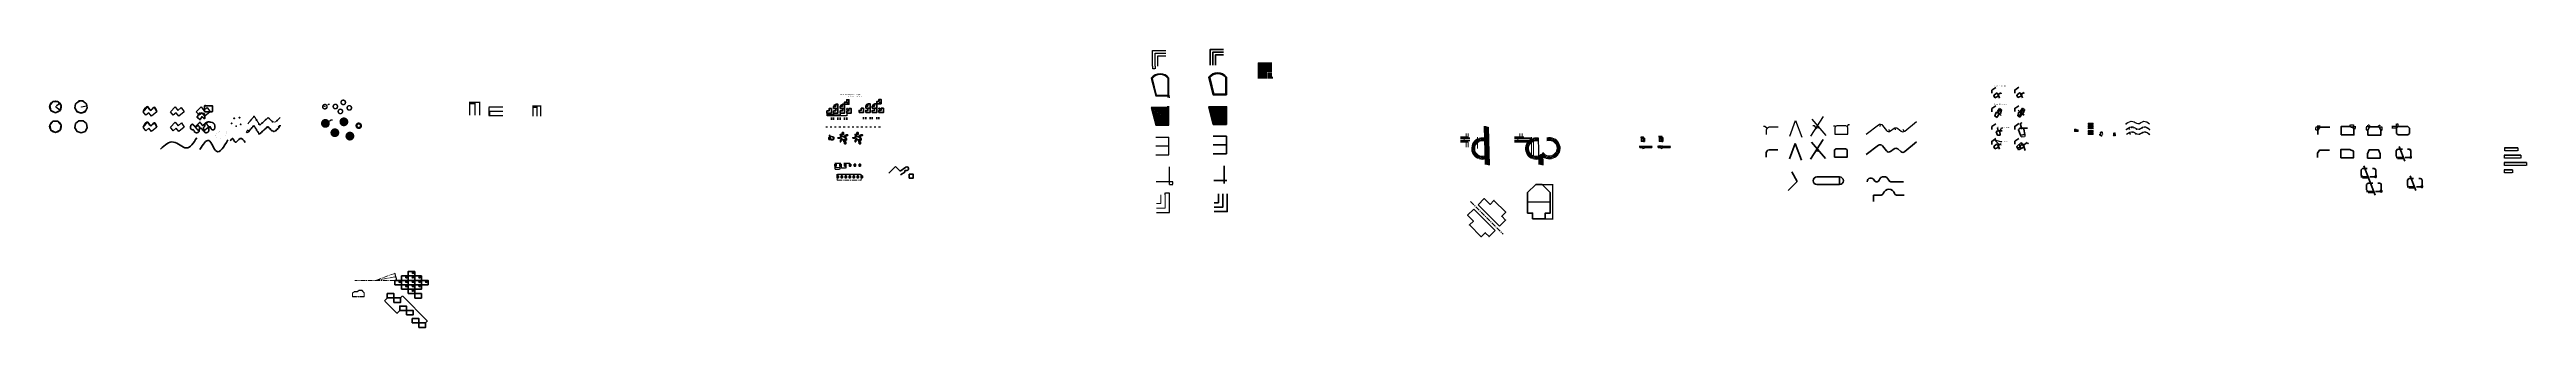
# Model space of a CAD drawing. Header units: centimetres. Extents: x 97323 to 265699, y 20741 to 39605.
import ezdxf
from ezdxf import colors
from ezdxf.entities.mleader import LeaderData, LeaderLine
from ezdxf.math import Vec2, Vec3

# ---------------------------------------------------------------- set-up
doc = ezdxf.new("R2010")
doc.units = ezdxf.units.CM
doc.header["$LTSCALE"] = 10
doc.header["$PDMODE"] = 35
doc.header["$PDSIZE"] = 30
doc.linetypes.add('ACAD_ISO03W100', pattern=[30, 12, -18])
doc.linetypes.add('AXES', pattern=[50.8, 31.75, -6.35, 6.35, -6.35])
doc.layers.add('01-CACHE', color=140, linetype='ACAD_ISO03W100')
for name, color, linetype, lineweight in [('01-COTATION-2', 210, 'Continuous', 5), ('01-FORT-1', 30, 'Continuous', 60), ('01-FORT-2', 140, 'Continuous', 50), ('01-FORT-3', 30, 'Continuous', 40), ('01-FORT-4', 70, 'Continuous', 50), ('01-FORT-5', 133, 'Continuous', 25), ('01-TEXTE', 7, 'Continuous', 5), ('02-FIN-1', 150, 'Continuous', 15), ('02-FIN-2', 201, 'Continuous', 15), ('02-FIN-3', 211, 'Continuous', 15), ('082-AXE-3', 62, 'AXES', 9), ('085-COTATION', 140, 'Continuous', 5)]:
    doc.layers.add(name, color=color, linetype=linetype, lineweight=lineweight)
doc.layers.add('087-COTATION', color=7, linetype='Continuous', lineweight=5, true_color=0xda1616)
doc.layers.add('COTATION', color=7, linetype='Continuous', true_color=0xe61919)
doc.styles.add('Arial bold', font='arialbd.ttf')
doc.styles.add('ARIAL-SD', font='arial.ttf')
doc.styles.get("Standard").update_dxf_attribs({"font": 'arial.ttf'})
doc.dimstyles.new('Echelle 1 méca', dxfattribs={"dimscale": 6, "dimtxt": 2.5, "dimasz": 2.5, "dimexe": 1.25, "dimexo": 0.625, "dimtad": 1, "dimtoh": 1, "dimtxsty": 'Standard', "dimcen": 0, "dimadec": 0, "dimazin": 0, "dimtp": 0.02, "dimtm": 0.02, "dimtfac": 1, "dimtofl": 0, "dimtmove": 0, "dimatfit": 3, "dimfxl": 1, "dimarcsym": 0})
doc.dimstyles.new('ISO-25-SD', dxfattribs={"dimscale": 10, "dimtxt": 2.5, "dimasz": 2.5, "dimexe": 1.25, "dimexo": 0.625, "dimtad": 1, "dimtoh": 1, "dimtxsty": 'ARIAL-SD', "dimcen": 0, "dimadec": 0, "dimazin": 0, "dimtfac": 1, "dimtofl": 0, "dimtmove": 0, "dimatfit": 3, "dimfxl": 1, "dimarcsym": 0})
doc.dimstyles.new('SD-MECA 1-10e', dxfattribs={"dimscale": 10, "dimtxt": 2.5, "dimasz": 2.5, "dimexe": 1.25, "dimexo": 0.625, "dimtad": 1, "dimtoh": 1, "dimtxsty": 'Standard', "dimcen": 2.5, "dimadec": 0, "dimazin": 0, "dimtp": 0.02, "dimtm": 0.02, "dimtfac": 1, "dimtofl": 0, "dimtmove": 0, "dimatfit": 3, "dimfxl": 1, "dimarcsym": 0})

# ---------------------------------------------------------------- blocks, each defined once
blk = doc.blocks.new('*D1')
at = {"layer": '085-COTATION', "color": 0, "lineweight": -2, "transparency": 16777216}
blk.add_line((116079, 35709), (115970, 35759), dxfattribs=at)
at = {"layer": '085-COTATION', "color": 0, "transparency": 16777216}
blk.add_solid([(115972, 35763), (115968, 35755), (115948, 35769)], dxfattribs=at)
at = {"layer": 'Defpoints', "color": 0, "transparency": 16777216}
for p in [(115948, 35769), (116129, 35686)]:
    blk.add_point(p, dxfattribs=at)
at = {"layer": '085-COTATION', "color": 0, "transparency": 16777216, "insert": (116044, 35747), "char_height": 25, "attachment_point": 5, "rotation": 335.31893, "style": 'ARIAL-SD'}
blk.add_mtext('∅200', dxfattribs=at)
blk = doc.blocks.new('*D2')
at = {"layer": '085-COTATION', "color": 0, "lineweight": -2, "transparency": 16777216}
for p, q in [((116274, 35874), (116230, 35846)), ((116363, 35874), (116274, 35874))]:
    blk.add_line(p, q, dxfattribs=at)
at = {"layer": '085-COTATION', "color": 0, "transparency": 16777216}
blk.add_solid([(116227, 35850), (116232, 35843), (116208, 35833)], dxfattribs=at)
at = {"layer": 'Defpoints', "color": 0, "transparency": 16777216}
for p in [(115868, 35622), (116208, 35833)]:
    blk.add_point(p, dxfattribs=at)
at = {"layer": '085-COTATION', "color": 0, "transparency": 16777216, "insert": (116322, 35894), "char_height": 25, "attachment_point": 5, "style": 'ARIAL-SD'}
blk.add_mtext('∅400', dxfattribs=at)
blk = doc.blocks.new('*D3')
at = {"layer": '085-COTATION', "color": 0, "lineweight": -2, "transparency": 16777216}
for p, q in [((173344, 36366), (173319, 36366)), ((173369, 36507), (173369, 36354)), ((173419, 36507), (173419, 36354)), ((173444, 36366), (173469, 36366))]:
    blk.add_line(p, q, dxfattribs=at)
at = {"layer": '085-COTATION', "color": 0, "transparency": 16777216}
for points in [[(173344, 36370), (173344, 36362), (173369, 36366)], [(173444, 36370), (173444, 36362), (173419, 36366)]]:
    blk.add_solid(points, dxfattribs=at)
at = {"layer": 'Defpoints', "color": 0, "transparency": 16777216}
for p in [(173369, 36513), (173419, 36513), (173419, 36366)]:
    blk.add_point(p, dxfattribs=at)
at = {"layer": '085-COTATION', "color": 0, "transparency": 16777216, "insert": (173394, 36385), "char_height": 25, "attachment_point": 5, "style": 'ARIAL-SD'}
blk.add_mtext('50', dxfattribs=at)
blk = doc.blocks.new('*D4')
at = {"layer": '085-COTATION', "color": 0, "lineweight": -2, "transparency": 16777216}
for p, q in [((172300, 38478), (172300, 38309)), ((172325, 38321), (172455, 38321)), ((172480, 38478), (172480, 38309))]:
    blk.add_line(p, q, dxfattribs=at)
at = {"layer": '085-COTATION', "color": 0, "transparency": 16777216}
for points in [[(172325, 38326), (172325, 38317), (172300, 38321)], [(172455, 38326), (172455, 38317), (172480, 38321)]]:
    blk.add_solid(points, dxfattribs=at)
at = {"layer": 'Defpoints', "color": 0, "transparency": 16777216}
for p in [(172300, 38484), (172480, 38484), (172480, 38321)]:
    blk.add_point(p, dxfattribs=at)
at = {"layer": '085-COTATION', "color": 0, "transparency": 16777216, "insert": (172390, 38340), "char_height": 25, "attachment_point": 5, "style": 'ARIAL-SD'}
blk.add_mtext('180', dxfattribs=at)
blk = doc.blocks.new('*D5')
at = {"layer": '085-COTATION', "color": 0, "lineweight": -2, "transparency": 16777216}
for p, q in [((173349, 35599), (173349, 35757)), ((173374, 35744), (173394, 35744)), ((173419, 35599), (173419, 35757))]:
    blk.add_line(p, q, dxfattribs=at)
at = {"layer": '085-COTATION', "color": 0, "transparency": 16777216}
for points in [[(173374, 35749), (173374, 35740), (173349, 35744)], [(173394, 35749), (173394, 35740), (173419, 35744)]]:
    blk.add_solid(points, dxfattribs=at)
at = {"layer": 'Defpoints', "color": 0, "transparency": 16777216}
for p in [(173349, 35593), (173419, 35744), (173419, 35593)]:
    blk.add_point(p, dxfattribs=at)
at = {"layer": '085-COTATION', "color": 0, "transparency": 16777216, "insert": (173384, 35763), "char_height": 25, "attachment_point": 5, "style": 'ARIAL-SD'}
blk.add_mtext('70', dxfattribs=at)
blk = doc.blocks.new('*D6')
at = {"layer": '085-COTATION', "color": 0, "lineweight": -2, "transparency": 16777216}
for p, q in [((173453, 30648), (173684, 30648)), ((173453, 30448), (173684, 30448)), ((173672, 30473), (173672, 30623))]:
    blk.add_line(p, q, dxfattribs=at)
at = {"layer": '085-COTATION', "color": 0, "transparency": 16777216}
for points in [[(173668, 30623), (173676, 30623), (173672, 30648)], [(173668, 30473), (173676, 30473), (173672, 30448)]]:
    blk.add_solid(points, dxfattribs=at)
at = {"layer": 'Defpoints', "color": 0, "transparency": 16777216}
for p in [(173447, 30648), (173447, 30448), (173672, 30648)]:
    blk.add_point(p, dxfattribs=at)
at = {"layer": '085-COTATION', "color": 0, "transparency": 16777216, "insert": (173653, 30548), "char_height": 25, "attachment_point": 5, "rotation": 90, "style": 'ARIAL-SD'}
blk.add_mtext('200', dxfattribs=at)
blk = doc.blocks.new('*D12')
at = {"layer": '085-COTATION', "color": 0, "lineweight": -2, "transparency": 16777216}
for p, q in [((251642, 34330), (251377, 34330)), ((251522, 34130), (251377, 34130)), ((251389, 34155), (251389, 34305))]:
    blk.add_line(p, q, dxfattribs=at)
at = {"layer": '085-COTATION', "color": 0, "transparency": 16777216}
for points in [[(251385, 34305), (251393, 34305), (251389, 34330)], [(251385, 34155), (251393, 34155), (251389, 34130)]]:
    blk.add_solid(points, dxfattribs=at)
at = {"layer": 'Defpoints', "color": 0, "transparency": 16777216}
for p in [(251389, 34330), (251528, 34130), (251648, 34330)]:
    blk.add_point(p, dxfattribs=at)
at = {"layer": '085-COTATION', "color": 0, "transparency": 16777216, "insert": (251370, 34230), "char_height": 25, "attachment_point": 5, "rotation": 90, "style": 'ARIAL-SD'}
blk.add_mtext('200', dxfattribs=at)
blk = doc.blocks.new('*D7')
at = {"layer": '085-COTATION', "color": 0, "lineweight": -2, "transparency": 16777216}
for p, q in [((251528, 34136), (251528, 34442)), ((251553, 34430), (251623, 34430)), ((251648, 34336), (251648, 34442))]:
    blk.add_line(p, q, dxfattribs=at)
at = {"layer": '085-COTATION', "color": 0, "transparency": 16777216}
for points in [[(251553, 34434), (251553, 34426), (251528, 34430)], [(251623, 34434), (251623, 34426), (251648, 34430)]]:
    blk.add_solid(points, dxfattribs=at)
at = {"layer": 'Defpoints', "color": 0, "transparency": 16777216}
for p in [(251528, 34130), (251648, 34430), (251648, 34330)]:
    blk.add_point(p, dxfattribs=at)
at = {"layer": '085-COTATION', "color": 0, "transparency": 16777216, "insert": (251588, 34449), "char_height": 25, "attachment_point": 5, "style": 'ARIAL-SD'}
blk.add_mtext('120', dxfattribs=at)
blk = doc.blocks.new('*D13')
at = {"layer": '085-COTATION', "color": 0, "lineweight": -2, "transparency": 16777216}
for p, q in [((253710, 34382), (253710, 34502)), ((253735, 34489), (253945, 34489)), ((253970, 34272), (253970, 34502))]:
    blk.add_line(p, q, dxfattribs=at)
at = {"layer": '085-COTATION', "color": 0, "transparency": 16777216}
for points in [[(253735, 34494), (253735, 34485), (253710, 34489)], [(253945, 34494), (253945, 34485), (253970, 34489)]]:
    blk.add_solid(points, dxfattribs=at)
at = {"layer": 'Defpoints', "color": 0, "transparency": 16777216}
for p in [(253710, 34376), (253970, 34489), (253970, 34266)]:
    blk.add_point(p, dxfattribs=at)
at = {"layer": '085-COTATION', "color": 0, "transparency": 16777216, "insert": (253840, 34508), "char_height": 25, "attachment_point": 5, "style": 'ARIAL-SD'}
blk.add_mtext('260', dxfattribs=at)
blk = doc.blocks.new('*D8')
at = {"layer": '085-COTATION', "color": 0, "lineweight": -2, "transparency": 16777216}
for p, q in [((253874, 34376), (254089, 34376)), ((253975, 34263), (254058, 34228))]:
    blk.add_line(p, q, dxfattribs=at)
blk.add_arc((253710, 34376), 367, 340.90856, 356.09144, dxfattribs=at)
at = {"layer": '085-COTATION', "color": 0, "transparency": 16777216}
for points in [[(254060, 34255), (254052, 34258), (254047, 34233)], [(254071, 34351), (254079, 34351), (254076, 34376)]]:
    blk.add_solid(points, dxfattribs=at)
at = {"layer": 'Defpoints', "color": 0, "transparency": 16777216}
for p in [(253710, 34376), (253868, 34376), (253970, 34266), (254063, 34279)]:
    blk.add_point(p, dxfattribs=at)
at = {"layer": '085-COTATION', "color": 0, "transparency": 16777216, "insert": (254050, 34307), "char_height": 25, "attachment_point": 5, "rotation": 78.5, "style": 'ARIAL-SD'}
blk.add_mtext('23°', dxfattribs=at)
blk = doc.blocks.new('*D14')
at = {"layer": '085-COTATION', "color": 0, "lineweight": -2, "transparency": 16777216}
for p, q in [((254922, 34377), (254922, 34482)), ((255022, 34360), (255061, 34454))]:
    blk.add_line(p, q, dxfattribs=at)
blk.add_arc((254922, 34125), 345, 71.14976, 85.85024, dxfattribs=at)
at = {"layer": '085-COTATION', "color": 0, "transparency": 16777216}
for points in [[(254947, 34465), (254947, 34473), (254922, 34470)], [(255035, 34455), (255032, 34448), (255057, 34442)]]:
    blk.add_solid(points, dxfattribs=at)
at = {"layer": 'Defpoints', "color": 0, "transparency": 16777216}
for p in [(254922, 34370), (254922, 34125), (255013, 34458), (255019, 34355)]:
    blk.add_point(p, dxfattribs=at)
at = {"layer": '085-COTATION', "color": 0, "transparency": 16777216, "insert": (254994, 34482), "char_height": 25, "attachment_point": 5, "rotation": 348.5, "style": 'ARIAL-SD'}
blk.add_mtext('23°', dxfattribs=at)
blk = doc.blocks.new('*D15')
at = {"layer": '085-COTATION', "color": 0, "lineweight": -2, "transparency": 16777216}
for p, q in [((255689, 34360), (255650, 34453)), ((255789, 34465), (255789, 34481))]:
    blk.add_line(p, q, dxfattribs=at)
blk.add_arc((255789, 34125), 344, 94.16231, 108.83769, dxfattribs=at)
at = {"layer": '085-COTATION', "color": 0, "transparency": 16777216}
for points in [[(255680, 34447), (255677, 34454), (255655, 34442)], [(255764, 34472), (255764, 34464), (255789, 34469)]]:
    blk.add_solid(points, dxfattribs=at)
at = {"layer": 'Defpoints', "color": 0, "transparency": 16777216}
for p in [(255692, 34355), (255743, 34466), (255789, 34459), (255789, 34125)]:
    blk.add_point(p, dxfattribs=at)
at = {"layer": '085-COTATION', "color": 0, "transparency": 16777216, "insert": (255717, 34481), "char_height": 25, "attachment_point": 5, "rotation": 11.5, "style": 'ARIAL-SD'}
blk.add_mtext('23°', dxfattribs=at)
blk = doc.blocks.new('*D16')
at = {"layer": '085-COTATION', "color": 0, "lineweight": -2, "transparency": 16777216}
for p, q in [((255013, 34355), (254793, 34355)), ((254915, 34125), (254793, 34125)), ((254806, 34330), (254806, 34150))]:
    blk.add_line(p, q, dxfattribs=at)
at = {"layer": '085-COTATION', "color": 0, "transparency": 16777216}
for points in [[(254801, 34330), (254810, 34330), (254806, 34355)], [(254801, 34150), (254810, 34150), (254806, 34125)]]:
    blk.add_solid(points, dxfattribs=at)
at = {"layer": 'Defpoints', "color": 0, "transparency": 16777216}
for p in [(254806, 34125), (254922, 34125), (255019, 34355)]:
    blk.add_point(p, dxfattribs=at)
at = {"layer": '085-COTATION', "color": 0, "transparency": 16777216, "insert": (254787, 34240), "char_height": 25, "attachment_point": 5, "rotation": 90, "style": 'ARIAL-SD'}
blk.add_mtext('230', dxfattribs=at)
blk = doc.blocks.new('*D17')
at = {"layer": '085-COTATION', "color": 0, "lineweight": -2, "transparency": 16777216}
for p, q in [((255698, 34355), (255892, 34355)), ((255796, 34125), (255892, 34125)), ((255880, 34150), (255880, 34330))]:
    blk.add_line(p, q, dxfattribs=at)
at = {"layer": '085-COTATION', "color": 0, "transparency": 16777216}
for points in [[(255876, 34330), (255884, 34330), (255880, 34355)], [(255876, 34150), (255884, 34150), (255880, 34125)]]:
    blk.add_solid(points, dxfattribs=at)
at = {"layer": 'Defpoints', "color": 0, "transparency": 16777216}
for p in [(255692, 34355), (255789, 34125), (255880, 34355)]:
    blk.add_point(p, dxfattribs=at)
at = {"layer": '085-COTATION', "color": 0, "transparency": 16777216, "insert": (255861, 34240), "char_height": 25, "attachment_point": 5, "rotation": 90, "style": 'ARIAL-SD'}
blk.add_mtext('230', dxfattribs=at)
blk = doc.blocks.new('*D18')
at = {"layer": '085-COTATION', "color": 0, "lineweight": -2, "transparency": 16777216}
for p, q in [((256967, 34377), (256551, 34377)), ((256867, 34277), (256551, 34277)), ((256564, 34352), (256564, 34302))]:
    blk.add_line(p, q, dxfattribs=at)
at = {"layer": '085-COTATION', "color": 0, "transparency": 16777216}
for points in [[(256559, 34352), (256568, 34352), (256564, 34377)], [(256559, 34302), (256568, 34302), (256564, 34277)]]:
    blk.add_solid(points, dxfattribs=at)
at = {"layer": 'Defpoints', "color": 0, "transparency": 16777216}
for p in [(256564, 34277), (256873, 34277), (256973, 34377)]:
    blk.add_point(p, dxfattribs=at)
at = {"layer": '085-COTATION', "color": 0, "transparency": 16777216, "insert": (256545, 34327), "char_height": 25, "attachment_point": 5, "rotation": 90, "style": 'ARIAL-SD'}
blk.add_mtext('100', dxfattribs=at)
blk = doc.blocks.new('*D9')
at = {"layer": '085-COTATION', "color": 0, "lineweight": -2, "transparency": 16777216}
for p, q in [((256873, 34283), (256873, 34574)), ((256898, 34562), (256948, 34562)), ((256973, 34383), (256973, 34574))]:
    blk.add_line(p, q, dxfattribs=at)
at = {"layer": '085-COTATION', "color": 0, "transparency": 16777216}
for points in [[(256898, 34566), (256898, 34557), (256873, 34562)], [(256948, 34566), (256948, 34557), (256973, 34562)]]:
    blk.add_solid(points, dxfattribs=at)
at = {"layer": 'Defpoints', "color": 0, "transparency": 16777216}
for p in [(256873, 34277), (256973, 34562), (256973, 34377)]:
    blk.add_point(p, dxfattribs=at)
at = {"layer": '085-COTATION', "color": 0, "transparency": 16777216, "insert": (256923, 34581), "char_height": 25, "attachment_point": 5, "style": 'ARIAL-SD'}
blk.add_mtext('100', dxfattribs=at)
blk = doc.blocks.new('*D19')
at = {"layer": '085-COTATION', "color": 0, "lineweight": -2, "transparency": 16777216}
for p, q in [((213838, 34411), (213924, 34411)), ((213924, 34411), (214068, 34293))]:
    blk.add_line(p, q, dxfattribs=at)
at = {"layer": '085-COTATION', "color": 0, "transparency": 16777216}
blk.add_solid([(214070, 34296), (214065, 34290), (214087, 34277)], dxfattribs=at)
at = {"layer": 'Defpoints', "color": 0, "transparency": 16777216}
for p in [(214087, 34277), (214242, 34151)]:
    blk.add_point(p, dxfattribs=at)
at = {"layer": '085-COTATION', "color": 0, "transparency": 16777216, "insert": (213878, 34430), "char_height": 25, "attachment_point": 5, "style": 'ARIAL-SD'}
blk.add_mtext('R200', dxfattribs=at)
blk = doc.blocks.new('*D20')
at = {"layer": '085-COTATION', "color": 0, "lineweight": -2, "transparency": 16777216}
for p, q in [((217186, 34444), (217272, 34444)), ((217272, 34444), (217401, 34272))]:
    blk.add_line(p, q, dxfattribs=at)
at = {"layer": '085-COTATION', "color": 0, "transparency": 16777216}
blk.add_solid([(217405, 34274), (217398, 34269), (217416, 34252)], dxfattribs=at)
at = {"layer": 'Defpoints', "color": 0, "transparency": 16777216}
for p in [(217416, 34252), (217536, 34092)]:
    blk.add_point(p, dxfattribs=at)
at = {"layer": '085-COTATION', "color": 0, "transparency": 16777216, "insert": (217226, 34463), "char_height": 25, "attachment_point": 5, "style": 'ARIAL-SD'}
blk.add_mtext('R200', dxfattribs=at)
blk = doc.blocks.new('*D21')
at = {"layer": '085-COTATION', "color": 0, "lineweight": -2, "transparency": 16777216}
for p, q in [((218589, 34435), (218674, 34435)), ((218674, 34435), (218707, 34403))]:
    blk.add_line(p, q, dxfattribs=at)
at = {"layer": '085-COTATION', "color": 0, "transparency": 16777216}
blk.add_solid([(218710, 34406), (218704, 34400), (218724, 34385)], dxfattribs=at)
at = {"layer": 'Defpoints', "color": 0, "transparency": 16777216}
for p in [(218724, 34385), (218809, 34300)]:
    blk.add_point(p, dxfattribs=at)
at = {"layer": '085-COTATION', "color": 0, "transparency": 16777216, "insert": (218628, 34454), "char_height": 25, "attachment_point": 5, "style": 'ARIAL-SD'}
blk.add_mtext('R120', dxfattribs=at)
blk = doc.blocks.new('*D22')
at = {"layer": '085-COTATION', "color": 0, "lineweight": -2, "transparency": 16777216}
for p, q in [((219599, 34487), (219532, 34409)), ((219685, 34487), (219599, 34487))]:
    blk.add_line(p, q, dxfattribs=at)
at = {"layer": '085-COTATION', "color": 0, "transparency": 16777216}
blk.add_solid([(219529, 34412), (219535, 34407), (219516, 34390)], dxfattribs=at)
at = {"layer": 'Defpoints', "color": 0, "transparency": 16777216}
for p in [(219437, 34300), (219516, 34390)]:
    blk.add_point(p, dxfattribs=at)
at = {"layer": '085-COTATION', "color": 0, "transparency": 16777216, "insert": (219645, 34506), "char_height": 25, "attachment_point": 5, "style": 'ARIAL-SD'}
blk.add_mtext('R120', dxfattribs=at)
blk = doc.blocks.new('*D23')
at = {"layer": '085-COTATION', "color": 0, "lineweight": -2, "transparency": 16777216}
blk.add_line((221773, 34383), (221792, 34515), dxfattribs=at)
at = {"layer": '085-COTATION', "color": 0, "transparency": 16777216}
blk.add_solid([(221788, 34515), (221796, 34514), (221796, 34539)], dxfattribs=at)
at = {"layer": 'Defpoints', "color": 0, "transparency": 16777216}
for p in [(221767, 34341), (221796, 34539)]:
    blk.add_point(p, dxfattribs=at)
at = {"layer": '085-COTATION', "color": 0, "transparency": 16777216, "insert": (221761, 34431), "char_height": 25, "attachment_point": 5, "rotation": 81.87892, "style": 'ARIAL-SD'}
blk.add_mtext('R200', dxfattribs=at)
blk = doc.blocks.new('*D24')
at = {"layer": '085-COTATION', "color": 0, "lineweight": -2, "transparency": 16777216}
blk.add_line((222812, 34151), (222774, 34269), dxfattribs=at)
at = {"layer": '085-COTATION', "color": 0, "transparency": 16777216}
blk.add_solid([(222778, 34270), (222770, 34268), (222767, 34293)], dxfattribs=at)
at = {"layer": 'Defpoints', "color": 0, "transparency": 16777216}
for p in [(222767, 34293), (222828, 34102)]:
    blk.add_point(p, dxfattribs=at)
at = {"layer": '085-COTATION', "color": 0, "transparency": 16777216, "insert": (222816, 34201), "char_height": 25, "attachment_point": 5, "rotation": 287.82004, "style": 'ARIAL-SD'}
blk.add_mtext('R200', dxfattribs=at)
blk = doc.blocks.new('*D25')
at = {"layer": '085-COTATION', "color": 0, "lineweight": -2, "transparency": 16777216}
blk.add_line((222356, 34182), (222377, 34068), dxfattribs=at)
at = {"layer": '085-COTATION', "color": 0, "transparency": 16777216}
blk.add_solid([(222381, 34068), (222373, 34067), (222382, 34043)], dxfattribs=at)
at = {"layer": 'Defpoints', "color": 0, "transparency": 16777216}
for p in [(222345, 34240), (222382, 34043)]:
    blk.add_point(p, dxfattribs=at)
at = {"layer": '085-COTATION', "color": 0, "transparency": 16777216, "insert": (222383, 34141), "char_height": 25, "attachment_point": 5, "rotation": 280.7123, "style": 'ARIAL-SD'}
blk.add_mtext('R200', dxfattribs=at)
blk = doc.blocks.new('*D26')
at = {"layer": '085-COTATION', "color": 0, "lineweight": -2, "transparency": 16777216}
blk.add_line((223314, 34211), (223377, 34060), dxfattribs=at)
at = {"layer": '085-COTATION', "color": 0, "transparency": 16777216}
blk.add_solid([(223381, 34062), (223374, 34059), (223387, 34037)], dxfattribs=at)
at = {"layer": 'Defpoints', "color": 0, "transparency": 16777216}
for p in [(223310, 34222), (223387, 34037)]:
    blk.add_point(p, dxfattribs=at)
at = {"layer": '085-COTATION', "color": 0, "transparency": 16777216, "insert": (223349, 34177), "char_height": 25, "attachment_point": 5, "rotation": 292.81936, "style": 'ARIAL-SD'}
blk.add_mtext('R200', dxfattribs=at)
blk = doc.blocks.new('*D27')
at = {"layer": '085-COTATION', "color": 0, "lineweight": -2, "transparency": 16777216}
for p, q in [((264198, 32932), (264198, 32737)), ((264223, 32750), (265096, 32750)), ((265121, 32932), (265121, 32737))]:
    blk.add_line(p, q, dxfattribs=at)
at = {"layer": '085-COTATION', "color": 0, "transparency": 16777216}
for points in [[(264223, 32754), (264223, 32746), (264198, 32750)], [(265096, 32754), (265096, 32746), (265121, 32750)]]:
    blk.add_solid(points, dxfattribs=at)
at = {"layer": 'Defpoints', "color": 0, "transparency": 16777216}
for p in [(264198, 32938), (265121, 32938), (265121, 32750)]:
    blk.add_point(p, dxfattribs=at)
at = {"layer": '085-COTATION', "color": 0, "transparency": 16777216, "insert": (264660, 32769), "char_height": 25, "attachment_point": 5, "style": 'ARIAL-SD'}
blk.add_mtext('923', dxfattribs=at)
blk = doc.blocks.new('*D28')
at = {"layer": '087-COTATION', "color": 0, "lineweight": -2, "transparency": 16777216}
for p, q in [((205512, 33613), (205512, 33688)), ((205527, 33680), (205667, 33680)), ((205682, 33613), (205682, 33688))]:
    blk.add_line(p, q, dxfattribs=at)
at = {"layer": '087-COTATION', "color": 0, "transparency": 16777216}
for points in [[(205527, 33683), (205527, 33678), (205512, 33680)], [(205667, 33683), (205667, 33678), (205682, 33680)]]:
    blk.add_solid(points, dxfattribs=at)
at = {"layer": 'Defpoints', "color": 0, "transparency": 16777216}
for p in [(205682, 33680), (205512, 33609), (205682, 33609)]:
    blk.add_point(p, dxfattribs=at)
at = {"layer": '087-COTATION', "color": 0, "transparency": 16777216, "insert": (205597, 33692), "char_height": 15, "attachment_point": 5}
blk.add_mtext('170', dxfattribs=at)
blk = doc.blocks.new('*D29')
at = {"layer": '087-COTATION', "color": 0, "lineweight": -2, "transparency": 16777216}
for p, q in [((205686, 33609), (205748, 33609)), ((205686, 33359), (205748, 33359)), ((205740, 33594), (205740, 33374))]:
    blk.add_line(p, q, dxfattribs=at)
at = {"layer": '087-COTATION', "color": 0, "transparency": 16777216}
for points in [[(205738, 33594), (205743, 33594), (205740, 33609)], [(205738, 33374), (205743, 33374), (205740, 33359)]]:
    blk.add_solid(points, dxfattribs=at)
at = {"layer": 'Defpoints', "color": 0, "transparency": 16777216}
for p in [(205682, 33609), (205682, 33359), (205740, 33359)]:
    blk.add_point(p, dxfattribs=at)
at = {"layer": '087-COTATION', "color": 0, "transparency": 16777216, "insert": (205729, 33484), "char_height": 15, "attachment_point": 5, "rotation": 90}
blk.add_mtext('250', dxfattribs=at)
blk = doc.blocks.new('*D30')
at = {"layer": '087-COTATION', "color": 0, "lineweight": -2, "transparency": 16777216}
for p, q in [((206753, 33663), (206753, 33738)), ((206768, 33730), (206908, 33730)), ((206923, 33663), (206923, 33738))]:
    blk.add_line(p, q, dxfattribs=at)
at = {"layer": '087-COTATION', "color": 0, "transparency": 16777216}
for points in [[(206768, 33733), (206768, 33728), (206753, 33730)], [(206908, 33733), (206908, 33728), (206923, 33730)]]:
    blk.add_solid(points, dxfattribs=at)
at = {"layer": 'Defpoints', "color": 0, "transparency": 16777216}
for p in [(206923, 33730), (206753, 33659), (206923, 33659)]:
    blk.add_point(p, dxfattribs=at)
at = {"layer": '087-COTATION', "color": 0, "transparency": 16777216, "insert": (206838, 33742), "char_height": 15, "attachment_point": 5}
blk.add_mtext('170', dxfattribs=at)
blk = doc.blocks.new('*D31')
at = {"layer": '087-COTATION', "color": 0, "lineweight": -2, "transparency": 16777216}
for p, q in [((206926, 33659), (206988, 33659)), ((206926, 33359), (206988, 33359)), ((206981, 33644), (206981, 33374))]:
    blk.add_line(p, q, dxfattribs=at)
at = {"layer": '087-COTATION', "color": 0, "transparency": 16777216}
for points in [[(206978, 33644), (206983, 33644), (206981, 33659)], [(206978, 33374), (206983, 33374), (206981, 33359)]]:
    blk.add_solid(points, dxfattribs=at)
at = {"layer": 'Defpoints', "color": 0, "transparency": 16777216}
for p in [(206923, 33659), (206923, 33359), (206981, 33359)]:
    blk.add_point(p, dxfattribs=at)
at = {"layer": '087-COTATION', "color": 0, "transparency": 16777216, "insert": (206969, 33509), "char_height": 15, "attachment_point": 5, "rotation": 90}
blk.add_mtext('300', dxfattribs=at)
blk = doc.blocks.new('*D34')
at = {"layer": '01-COTATION-2', "color": 0, "lineweight": -2, "transparency": 16777216}
for p, q in [((150168, 35288), (150168, 35208)), ((150193, 35221), (150593, 35221)), ((150618, 35288), (150618, 35208))]:
    blk.add_line(p, q, dxfattribs=at)
at = {"layer": '01-COTATION-2', "color": 0, "transparency": 16777216}
for points in [[(150193, 35225), (150193, 35217), (150168, 35221)], [(150593, 35225), (150593, 35217), (150618, 35221)]]:
    blk.add_solid(points, dxfattribs=at)
at = {"layer": 'Defpoints', "color": 0, "transparency": 16777216}
for p in [(150168, 35294), (150618, 35294), (150618, 35221)]:
    blk.add_point(p, dxfattribs=at)
at = {"layer": '01-COTATION-2', "color": 0, "transparency": 16777216, "insert": (150393, 35240), "char_height": 25, "attachment_point": 5}
blk.add_mtext('450', dxfattribs=at)
blk = doc.blocks.new('*D35')
at = {"layer": '01-COTATION-2', "color": 0, "lineweight": -2, "transparency": 16777216}
for p, q in [((150168, 35288), (150168, 35160)), ((150193, 35172), (151043, 35172)), ((151068, 35288), (151068, 35160))]:
    blk.add_line(p, q, dxfattribs=at)
at = {"layer": '01-COTATION-2', "color": 0, "transparency": 16777216}
for points in [[(150193, 35177), (150193, 35168), (150168, 35172)], [(151043, 35177), (151043, 35168), (151068, 35172)]]:
    blk.add_solid(points, dxfattribs=at)
at = {"layer": 'Defpoints', "color": 0, "transparency": 16777216}
for p in [(150168, 35294), (151068, 35294), (151068, 35172)]:
    blk.add_point(p, dxfattribs=at)
at = {"layer": '01-COTATION-2', "color": 0, "transparency": 16777216, "insert": (150618, 35191), "char_height": 25, "attachment_point": 5}
blk.add_mtext('900', dxfattribs=at)
blk = doc.blocks.new('*D33')
at = {"layer": '01-COTATION-2', "color": 0, "lineweight": -2, "transparency": 16777216}
for p, q in [((150168, 35288), (150168, 35109)), ((150193, 35121), (151493, 35121)), ((151518, 35288), (151518, 35109))]:
    blk.add_line(p, q, dxfattribs=at)
at = {"layer": '01-COTATION-2', "color": 0, "transparency": 16777216}
for points in [[(150193, 35126), (150193, 35117), (150168, 35121)], [(151493, 35126), (151493, 35117), (151518, 35121)]]:
    blk.add_solid(points, dxfattribs=at)
at = {"layer": 'Defpoints', "color": 0, "transparency": 16777216}
for p in [(150168, 35294), (151518, 35294), (151518, 35121)]:
    blk.add_point(p, dxfattribs=at)
at = {"layer": '01-COTATION-2', "color": 0, "transparency": 16777216, "insert": (150843, 35140), "char_height": 25, "attachment_point": 5}
blk.add_mtext('1350', dxfattribs=at)
blk = doc.blocks.new('*D36')
at = {"layer": '085-COTATION', "color": 0, "lineweight": -2, "transparency": 16777216}
for p, q in [((125892, 35143), (125892, 35965)), ((125917, 35953), (126242, 35953)), ((126267, 35143), (126267, 35965))]:
    blk.add_line(p, q, dxfattribs=at)
at = {"layer": '085-COTATION', "color": 0, "transparency": 16777216}
for points in [[(125917, 35957), (125917, 35949), (125892, 35953)], [(126242, 35957), (126242, 35949), (126267, 35953)]]:
    blk.add_solid(points, dxfattribs=at)
at = {"layer": 'Defpoints', "color": 0, "transparency": 16777216}
for p in [(126267, 35953), (125892, 35136), (126267, 35136)]:
    blk.add_point(p, dxfattribs=at)
at = {"layer": '085-COTATION', "color": 0, "transparency": 16777216, "insert": (126080, 35972), "char_height": 25, "attachment_point": 5, "style": 'ARIAL-SD'}
blk.add_mtext('375', dxfattribs=at)
blk = doc.blocks.new('*D37')
at = {"layer": '085-COTATION', "color": 0, "lineweight": -2, "transparency": 16777216}
for p, q in [((125892, 35143), (125892, 36059)), ((125917, 36046), (126542, 36046)), ((126567, 35143), (126567, 36059))]:
    blk.add_line(p, q, dxfattribs=at)
at = {"layer": '085-COTATION', "color": 0, "transparency": 16777216}
for points in [[(125917, 36050), (125917, 36042), (125892, 36046)], [(126542, 36050), (126542, 36042), (126567, 36046)]]:
    blk.add_solid(points, dxfattribs=at)
at = {"layer": 'Defpoints', "color": 0, "transparency": 16777216}
for p in [(126567, 36046), (125892, 35136), (126567, 35136)]:
    blk.add_point(p, dxfattribs=at)
at = {"layer": '085-COTATION', "color": 0, "transparency": 16777216, "insert": (126230, 36065), "char_height": 25, "attachment_point": 5, "style": 'ARIAL-SD'}
blk.add_mtext('675', dxfattribs=at)
blk = doc.blocks.new('*D38')
at = {"layer": '085-COTATION', "color": 0, "lineweight": -2, "transparency": 16777216}
for p, q in [((128141, 35398), (127251, 35398)), ((127264, 35123), (127264, 35373)), ((128141, 35098), (127251, 35098))]:
    blk.add_line(p, q, dxfattribs=at)
at = {"layer": '085-COTATION', "color": 0, "transparency": 16777216}
for points in [[(127260, 35373), (127268, 35373), (127264, 35398)], [(127260, 35123), (127268, 35123), (127264, 35098)]]:
    blk.add_solid(points, dxfattribs=at)
at = {"layer": 'Defpoints', "color": 0, "transparency": 16777216}
for p in [(127264, 35398), (128147, 35398), (128147, 35098)]:
    blk.add_point(p, dxfattribs=at)
at = {"layer": '085-COTATION', "color": 0, "transparency": 16777216, "insert": (127245, 35248), "char_height": 25, "attachment_point": 5, "rotation": 90, "style": 'ARIAL-SD'}
blk.add_mtext('300', dxfattribs=at)
blk = doc.blocks.new('*D39')
at = {"layer": '085-COTATION', "color": 0, "lineweight": -2, "transparency": 16777216}
for p, q in [((128141, 35698), (127185, 35698)), ((127197, 35123), (127197, 35673)), ((128141, 35098), (127185, 35098))]:
    blk.add_line(p, q, dxfattribs=at)
at = {"layer": '085-COTATION', "color": 0, "transparency": 16777216}
for points in [[(127193, 35673), (127201, 35673), (127197, 35698)], [(127193, 35123), (127201, 35123), (127197, 35098)]]:
    blk.add_solid(points, dxfattribs=at)
at = {"layer": 'Defpoints', "color": 0, "transparency": 16777216}
for p in [(127197, 35698), (128147, 35698, 770), (128147, 35098)]:
    blk.add_point(p, dxfattribs=at)
at = {"layer": '085-COTATION', "color": 0, "transparency": 16777216, "insert": (127178, 35398), "char_height": 25, "attachment_point": 5, "rotation": 90, "style": 'ARIAL-SD'}
blk.add_mtext('600', dxfattribs=at)
blk = doc.blocks.new('*D40')
at = {"layer": '085-COTATION', "color": 0, "lineweight": -2, "transparency": 16777216}
for p, q in [((130205, 35084), (130205, 35718)), ((130230, 35706), (130442, 35706)), ((130467, 35084), (130467, 35718))]:
    blk.add_line(p, q, dxfattribs=at)
at = {"layer": '085-COTATION', "color": 0, "transparency": 16777216}
for points in [[(130230, 35710), (130230, 35702), (130205, 35706)], [(130442, 35710), (130442, 35702), (130467, 35706)]]:
    blk.add_solid(points, dxfattribs=at)
at = {"layer": 'Defpoints', "color": 0, "transparency": 16777216}
for p in [(130467, 35706), (130205, 35078), (130467, 35078)]:
    blk.add_point(p, dxfattribs=at)
at = {"layer": '085-COTATION', "color": 0, "transparency": 16777216, "insert": (130336, 35727), "char_height": 25, "attachment_point": 5, "style": 'ARIAL-SD'}
blk.add_mtext('262,5', dxfattribs=at)
blk = doc.blocks.new('*D41')
at = {"layer": '085-COTATION', "color": 0, "lineweight": -2, "transparency": 16777216}
for p, q in [((130205, 35084), (130205, 35807)), ((130230, 35795), (130705, 35795)), ((130730, 35084), (130730, 35807))]:
    blk.add_line(p, q, dxfattribs=at)
at = {"layer": '085-COTATION', "color": 0, "transparency": 16777216}
for points in [[(130230, 35799), (130230, 35791), (130205, 35795)], [(130705, 35799), (130705, 35791), (130730, 35795)]]:
    blk.add_solid(points, dxfattribs=at)
at = {"layer": 'Defpoints', "color": 0, "transparency": 16777216}
for p in [(130730, 35795), (130205, 35078), (130730, 35078)]:
    blk.add_point(p, dxfattribs=at)
at = {"layer": '085-COTATION', "color": 0, "transparency": 16777216, "insert": (130467, 35814), "char_height": 25, "attachment_point": 5, "style": 'ARIAL-SD'}
blk.add_mtext('525', dxfattribs=at)
blk = doc.blocks.new('*D42')
at = {"layer": '087-COTATION', "color": 0, "lineweight": -2, "transparency": 16777216}
for p, q in [((205438, 32997), (205438, 33064)), ((205453, 33057), (205623, 33057)), ((205638, 32997), (205638, 33064))]:
    blk.add_line(p, q, dxfattribs=at)
at = {"layer": '087-COTATION', "color": 0, "transparency": 16777216}
for points in [[(205453, 33059), (205453, 33054), (205438, 33057)], [(205623, 33059), (205623, 33054), (205638, 33057)]]:
    blk.add_solid(points, dxfattribs=at)
at = {"layer": 'Defpoints', "color": 0, "transparency": 16777216}
for p in [(205438, 32994), (205638, 33057), (205638, 32994)]:
    blk.add_point(p, dxfattribs=at)
at = {"layer": '087-COTATION', "color": 0, "transparency": 16777216, "insert": (205538, 33068), "char_height": 15, "attachment_point": 5}
blk.add_mtext('200', dxfattribs=at)
blk = doc.blocks.new('*D43')
at = {"layer": '087-COTATION', "color": 0, "lineweight": -2, "transparency": 16777216}
for p, q in [((205638, 32997), (205638, 33064)), ((205653, 33057), (205723, 33057)), ((205738, 32997), (205738, 33064))]:
    blk.add_line(p, q, dxfattribs=at)
at = {"layer": '087-COTATION', "color": 0, "transparency": 16777216}
for points in [[(205653, 33059), (205653, 33054), (205638, 33057)], [(205723, 33059), (205723, 33054), (205738, 33057)]]:
    blk.add_solid(points, dxfattribs=at)
at = {"layer": 'Defpoints', "color": 0, "transparency": 16777216}
for p in [(205638, 32994), (205738, 33057), (205738, 32994)]:
    blk.add_point(p, dxfattribs=at)
at = {"layer": '087-COTATION', "color": 0, "transparency": 16777216, "insert": (205688, 33068), "char_height": 15, "attachment_point": 5}
blk.add_mtext('100', dxfattribs=at)
blk = doc.blocks.new('*D44')
at = {"layer": '087-COTATION', "color": 0, "lineweight": -2, "transparency": 16777216}
for p, q in [((205738, 32997), (205738, 33064)), ((205753, 33057), (206223, 33057)), ((206238, 32997), (206238, 33064))]:
    blk.add_line(p, q, dxfattribs=at)
at = {"layer": '087-COTATION', "color": 0, "transparency": 16777216}
for points in [[(205753, 33059), (205753, 33054), (205738, 33057)], [(206223, 33059), (206223, 33054), (206238, 33057)]]:
    blk.add_solid(points, dxfattribs=at)
at = {"layer": 'Defpoints', "color": 0, "transparency": 16777216}
for p in [(205738, 32994), (206238, 33057), (206238, 32994)]:
    blk.add_point(p, dxfattribs=at)
at = {"layer": '087-COTATION', "color": 0, "transparency": 16777216, "insert": (205988, 33068), "char_height": 15, "attachment_point": 5}
blk.add_mtext('500', dxfattribs=at)
blk = doc.blocks.new('*D45')
at = {"layer": '087-COTATION', "color": 0, "lineweight": -2, "transparency": 16777216}
for p, q in [((206879, 32997), (206879, 33064)), ((206964, 33057), (206894, 33057)), ((206979, 32997), (206979, 33064))]:
    blk.add_line(p, q, dxfattribs=at)
at = {"layer": '087-COTATION', "color": 0, "transparency": 16777216}
for points in [[(206894, 33059), (206894, 33054), (206879, 33057)], [(206964, 33059), (206964, 33054), (206979, 33057)]]:
    blk.add_solid(points, dxfattribs=at)
at = {"layer": 'Defpoints', "color": 0, "transparency": 16777216}
for p in [(206879, 33057), (206879, 32994), (206979, 32994)]:
    blk.add_point(p, dxfattribs=at)
at = {"layer": '087-COTATION', "color": 0, "transparency": 16777216, "insert": (206929, 33068), "char_height": 15, "attachment_point": 5}
blk.add_mtext('100', dxfattribs=at)
blk = doc.blocks.new('*D46')
at = {"layer": '087-COTATION', "color": 0, "lineweight": -2, "transparency": 16777216}
for p, q in [((206679, 32997), (206679, 33064)), ((206864, 33057), (206694, 33057)), ((206879, 32997), (206879, 33064))]:
    blk.add_line(p, q, dxfattribs=at)
at = {"layer": '087-COTATION', "color": 0, "transparency": 16777216}
for points in [[(206694, 33059), (206694, 33054), (206679, 33057)], [(206864, 33059), (206864, 33054), (206879, 33057)]]:
    blk.add_solid(points, dxfattribs=at)
at = {"layer": 'Defpoints', "color": 0, "transparency": 16777216}
for p in [(206679, 33057), (206679, 32994), (206879, 32994)]:
    blk.add_point(p, dxfattribs=at)
at = {"layer": '087-COTATION', "color": 0, "transparency": 16777216, "insert": (206779, 33068), "char_height": 15, "attachment_point": 5}
blk.add_mtext('200', dxfattribs=at)
blk = doc.blocks.new('*D47')
at = {"layer": '087-COTATION', "color": 0, "lineweight": -2, "transparency": 16777216}
for p, q in [((206979, 32997), (206979, 33064)), ((206994, 33057), (207464, 33057)), ((207479, 32997), (207479, 33064))]:
    blk.add_line(p, q, dxfattribs=at)
at = {"layer": '087-COTATION', "color": 0, "transparency": 16777216}
for points in [[(206994, 33059), (206994, 33054), (206979, 33057)], [(207464, 33059), (207464, 33054), (207479, 33057)]]:
    blk.add_solid(points, dxfattribs=at)
at = {"layer": 'Defpoints', "color": 0, "transparency": 16777216}
for p in [(206979, 32994), (207479, 33057), (207479, 32994)]:
    blk.add_point(p, dxfattribs=at)
at = {"layer": '087-COTATION', "color": 0, "transparency": 16777216, "insert": (207229, 33068), "char_height": 15, "attachment_point": 5}
blk.add_mtext('500', dxfattribs=at)
blk = doc.blocks.new('*D48')
at = {"layer": '085-COTATION', "color": 0, "lineweight": -2, "transparency": 16777216}
for p, q in [((264176, 32432), (264176, 32237)), ((264201, 32250), (265301, 32250)), ((265326, 32432), (265326, 32237))]:
    blk.add_line(p, q, dxfattribs=at)
at = {"layer": '085-COTATION', "color": 0, "transparency": 16777216}
for points in [[(264201, 32254), (264201, 32246), (264176, 32250)], [(265301, 32254), (265301, 32246), (265326, 32250)]]:
    blk.add_solid(points, dxfattribs=at)
at = {"layer": 'Defpoints', "color": 0, "transparency": 16777216}
for p in [(264176, 32438), (265326, 32438), (265326, 32250)]:
    blk.add_point(p, dxfattribs=at)
at = {"layer": '085-COTATION', "color": 0, "transparency": 16777216, "insert": (264751, 32269), "char_height": 25, "attachment_point": 5, "style": 'ARIAL-SD'}
blk.add_mtext('1150', dxfattribs=at)
blk = doc.blocks.new('*D49')
at = {"layer": '085-COTATION', "color": 0, "lineweight": -2, "transparency": 16777216}
for p, q in [((264176, 31932), (264176, 31737)), ((264201, 31750), (265674, 31750)), ((265699, 31932), (265699, 31737))]:
    blk.add_line(p, q, dxfattribs=at)
at = {"layer": '085-COTATION', "color": 0, "transparency": 16777216}
for points in [[(264201, 31754), (264201, 31746), (264176, 31750)], [(265674, 31754), (265674, 31746), (265699, 31750)]]:
    blk.add_solid(points, dxfattribs=at)
at = {"layer": 'Defpoints', "color": 0, "transparency": 16777216}
for p in [(264176, 31938), (265699, 31938), (265699, 31750)]:
    blk.add_point(p, dxfattribs=at)
at = {"layer": '085-COTATION', "color": 0, "transparency": 16777216, "insert": (264938, 31771), "char_height": 25, "attachment_point": 5, "style": 'ARIAL-SD'}
blk.add_mtext('1522,85', dxfattribs=at)
blk = doc.blocks.new('*D50')
at = {"layer": '085-COTATION', "color": 0, "lineweight": -2, "transparency": 16777216}
for p, q in [((264176, 31432), (264176, 31237)), ((264201, 31250), (264726, 31250)), ((264751, 31432), (264751, 31237))]:
    blk.add_line(p, q, dxfattribs=at)
at = {"layer": '085-COTATION', "color": 0, "transparency": 16777216}
for points in [[(264201, 31254), (264201, 31246), (264176, 31250)], [(264726, 31254), (264726, 31246), (264751, 31250)]]:
    blk.add_solid(points, dxfattribs=at)
at = {"layer": 'Defpoints', "color": 0, "transparency": 16777216}
for p in [(264176, 31438), (264751, 31438), (264751, 31250)]:
    blk.add_point(p, dxfattribs=at)
at = {"layer": '085-COTATION', "color": 0, "transparency": 16777216, "insert": (264464, 31269), "char_height": 25, "attachment_point": 5, "style": 'ARIAL-SD'}
blk.add_mtext('575', dxfattribs=at)
blk = doc.blocks.new('*D51')
at = {"layer": '085-COTATION', "color": 0, "lineweight": -2, "transparency": 16777216}
for p, q in [((116474, 34812), (116362, 34750)), ((116563, 34812), (116474, 34812))]:
    blk.add_line(p, q, dxfattribs=at)
at = {"layer": '085-COTATION', "color": 0, "transparency": 16777216}
blk.add_solid([(116360, 34754), (116364, 34747), (116340, 34738)], dxfattribs=at)
at = {"layer": 'Defpoints', "color": 0, "transparency": 16777216}
for p in [(115814, 34449), (116340, 34738)]:
    blk.add_point(p, dxfattribs=at)
at = {"layer": '085-COTATION', "color": 0, "transparency": 16777216, "insert": (116522, 34832), "char_height": 25, "attachment_point": 5, "style": 'ARIAL-SD'}
blk.add_mtext('∅600', dxfattribs=at)
blk = doc.blocks.new('*D52')
at = {"layer": 'COTATION', "color": 0, "lineweight": -2, "transparency": 16777216}
blk.add_line((97795, 35781), (97982, 35952), dxfattribs=at)
at = {"layer": 'COTATION', "color": 0, "transparency": 16777216}
blk.add_solid([(97976, 35958), (97988, 35945), (98019, 35985)], dxfattribs=at)
at = {"layer": 'Defpoints', "color": 0, "transparency": 16777216}
for p in [(97427, 35447), (98019, 35985)]:
    blk.add_point(p, dxfattribs=at)
at = {"layer": 'COTATION', "color": 0, "transparency": 16777216, "insert": (97838, 35874), "char_height": 50, "attachment_point": 5, "rotation": 42.27344, "style": 'ARIAL-SD'}
blk.add_mtext('∅800', dxfattribs=at)
blk = doc.blocks.new('*D53')
at = {"layer": 'COTATION', "color": 0, "lineweight": -2, "transparency": 16777216}
for p, q in [((97727, 35721), (97748, 35748)), ((97760, 35723), (98034, 35504)), ((98040, 35472), (98061, 35499))]:
    blk.add_line(p, q, dxfattribs=at)
at = {"layer": 'COTATION', "color": 0, "transparency": 16777216}
for points in [[(97763, 35726), (97758, 35719), (97741, 35738)], [(98036, 35508), (98031, 35501), (98053, 35489)]]:
    blk.add_solid(points, dxfattribs=at)
at = {"layer": 'Defpoints', "color": 0, "transparency": 16777216}
for p in [(97723, 35716), (98036, 35467), (98053, 35489)]:
    blk.add_point(p, dxfattribs=at)
at = {"layer": 'COTATION', "color": 0, "transparency": 16777216, "insert": (97909, 35628), "char_height": 25, "attachment_point": 5, "rotation": 321.42857, "style": 'ARIAL-SD'}
blk.add_mtext('400', dxfattribs=at)
blk = doc.blocks.new('*D54')
at = {"layer": 'COTATION', "color": 0, "lineweight": -2, "transparency": 16777216}
for p, q in [((99466, 35710), (99467, 35704)), ((99489, 35720), (99834, 35781)), ((99857, 35792), (99856, 35798))]:
    blk.add_line(p, q, dxfattribs=at)
at = {"layer": 'COTATION', "color": 0, "transparency": 16777216}
for points in [[(99488, 35725), (99490, 35716), (99465, 35716)], [(99833, 35785), (99835, 35777), (99859, 35786)]]:
    blk.add_solid(points, dxfattribs=at)
at = {"layer": 'Defpoints', "color": 0, "transparency": 16777216}
for p in [(99465, 35716), (99859, 35786), (99859, 35786)]:
    blk.add_point(p, dxfattribs=at)
at = {"layer": 'COTATION', "color": 0, "transparency": 16777216, "insert": (99658, 35770), "char_height": 25, "attachment_point": 5, "rotation": 10, "style": 'ARIAL-SD'}
blk.add_mtext('400', dxfattribs=at)
blk = doc.blocks.new('*D57')
at = {"layer": 'COTATION', "color": 0, "lineweight": -2, "transparency": 16777216}
for p, q in [((110764, 33950), (110681, 34022)), ((110707, 34033), (110772, 34109)), ((110862, 34064), (110779, 34136))]:
    blk.add_line(p, q, dxfattribs=at)
at = {"layer": 'COTATION', "color": 0, "transparency": 16777216}
for points in [[(110704, 34036), (110710, 34030), (110691, 34014)], [(110769, 34111), (110776, 34106), (110789, 34128)]]:
    blk.add_solid(points, dxfattribs=at)
at = {"layer": 'Defpoints', "color": 0, "transparency": 16777216}
for p in [(110769, 33946), (110789, 34128), (110867, 34060)]:
    blk.add_point(p, dxfattribs=at)
at = {"layer": 'COTATION', "color": 0, "transparency": 16777216, "insert": (110725, 34083), "char_height": 25, "attachment_point": 5, "rotation": 49.06452, "style": 'ARIAL-SD'}
blk.add_mtext('150', dxfattribs=at)
blk = doc.blocks.new('*D58')
at = {"layer": 'COTATION', "color": 0, "lineweight": -2, "transparency": 16777216}
for p, q in [((112919, 34327), (112865, 34380)), ((112892, 34389), (112914, 34412)), ((112977, 34384), (112923, 34438)), ((112932, 34429), (112949, 34447)), ((112949, 34447), (113040, 34447))]:
    blk.add_line(p, q, dxfattribs=at)
at = {"layer": 'COTATION', "color": 0, "transparency": 16777216}
for points in [[(112889, 34392), (112895, 34386), (112874, 34372)], [(112911, 34415), (112917, 34409), (112932, 34429)]]:
    blk.add_solid(points, dxfattribs=at)
at = {"layer": 'Defpoints', "color": 0, "transparency": 16777216}
for p in [(112923, 34322), (112932, 34429), (112981, 34380)]:
    blk.add_point(p, dxfattribs=at)
at = {"layer": 'COTATION', "color": 0, "transparency": 16777216, "insert": (112998, 34468), "char_height": 25, "attachment_point": 5, "style": 'ARIAL-SD'}
blk.add_mtext('81,78', dxfattribs=at)
blk = doc.blocks.new('*D59')
at = {"layer": 'COTATION', "color": 0, "lineweight": -2, "transparency": 16777216}
for p, q in [((120806, 24166), (120894, 24181)), ((120806, 23936), (120915, 23936))]:
    blk.add_line(p, q, dxfattribs=at)
blk.add_arc((119503, 23936), 1400, 1.02338, 8.97662, dxfattribs=at)
at = {"layer": 'COTATION', "color": 0, "transparency": 16777216}
for points in [[(120882, 24154), (120890, 24155), (120882, 24179)], [(120907, 23961), (120898, 23961), (120903, 23936)]]:
    blk.add_solid(points, dxfattribs=at)
at = {"layer": 'Defpoints', "color": 0, "transparency": 16777216}
for p in [(118086, 23936), (119503, 23936), (120800, 24165), (120800, 23936), (120900, 24017)]:
    blk.add_point(p, dxfattribs=at)
at = {"layer": 'COTATION', "color": 0, "transparency": 16777216, "insert": (120916, 24060), "char_height": 25, "attachment_point": 5, "rotation": 275, "style": 'ARIAL-SD'}
blk.add_mtext('10°', dxfattribs=at)
blk = doc.blocks.new('*D60')
at = {"layer": 'COTATION', "color": 0, "lineweight": -2, "transparency": 16777216}
for p, q in [((120806, 24410), (120818, 24415)), ((120806, 24166), (120881, 24179))]:
    blk.add_line(p, q, dxfattribs=at)
blk.add_arc((119503, 23936), 1387, 11.03279, 18.96721, dxfattribs=at)
at = {"layer": 'COTATION', "color": 0, "transparency": 16777216}
for points in [[(120811, 24385), (120819, 24388), (120806, 24410)], [(120869, 24202), (120860, 24201), (120869, 24177)]]:
    blk.add_solid(points, dxfattribs=at)
at = {"layer": 'Defpoints', "color": 0, "transparency": 16777216}
for p in [(119503, 23936), (119503, 23936), (120800, 24408), (120800, 24165), (120853, 24256)]:
    blk.add_point(p, dxfattribs=at)
at = {"layer": 'COTATION', "color": 0, "transparency": 16777216, "insert": (120861, 24300), "char_height": 25, "attachment_point": 5, "rotation": 285, "style": 'ARIAL-SD'}
blk.add_mtext('10°', dxfattribs=at)
blk = doc.blocks.new('*D66')
at = {"layer": 'COTATION', "color": 0, "lineweight": -2, "transparency": 16777216}
for p, q in [((120281, 22733), (120087, 22540)), ((120114, 22531), (120927, 21718)), ((121129, 21885), (120936, 21692))]:
    blk.add_line(p, q, dxfattribs=at)
at = {"layer": 'COTATION', "color": 0, "transparency": 16777216}
for points in [[(120117, 22534), (120111, 22528), (120096, 22549)], [(120930, 21721), (120924, 21715), (120945, 21700)]]:
    blk.add_solid(points, dxfattribs=at)
at = {"layer": 'Defpoints', "color": 0, "transparency": 16777216}
for p in [(120285, 22738), (121133, 21889), (120945, 21700)]:
    blk.add_point(p, dxfattribs=at)
at = {"layer": 'COTATION', "color": 0, "transparency": 16777216, "insert": (120534, 22138), "char_height": 25, "attachment_point": 5, "rotation": 315, "style": 'ARIAL-SD'}
blk.add_mtext('1200', dxfattribs=at)
blk = doc.blocks.new('*D67')
at = {"layer": 'COTATION', "color": 0, "lineweight": -2, "transparency": 16777216}
for p, q in [((121189, 22742), (121327, 22880)), ((121336, 22853), (122998, 21192)), ((122886, 21045), (123024, 21183))]:
    blk.add_line(p, q, dxfattribs=at)
at = {"layer": 'COTATION', "color": 0, "transparency": 16777216}
for points in [[(121339, 22856), (121333, 22850), (121318, 22871)], [(123001, 21194), (122995, 21189), (123015, 21174)]]:
    blk.add_solid(points, dxfattribs=at)
at = {"layer": 'Defpoints', "color": 0, "transparency": 16777216}
for p in [(121185, 22738), (122882, 21041), (123015, 21174)]:
    blk.add_point(p, dxfattribs=at)
at = {"layer": 'COTATION', "color": 0, "transparency": 16777216, "insert": (122180, 22036), "char_height": 25, "attachment_point": 5, "rotation": 315, "style": 'ARIAL-SD'}
blk.add_mtext('2400', dxfattribs=at)
blk = doc.blocks.new('*D70')
at = {"layer": 'COTATION', "color": 0, "lineweight": -2, "transparency": 16777216}
for p, q in [((150708, 31581), (150708, 31485)), ((150733, 31497), (151013, 31497)), ((151038, 31581), (151038, 31485))]:
    blk.add_line(p, q, dxfattribs=at)
at = {"layer": 'COTATION', "color": 0, "transparency": 16777216}
for points in [[(150733, 31502), (150733, 31493), (150708, 31497)], [(151013, 31502), (151013, 31493), (151038, 31497)]]:
    blk.add_solid(points, dxfattribs=at)
at = {"layer": 'Defpoints', "color": 0, "transparency": 16777216}
for p in [(150708, 31588), (151038, 31588), (151038, 31497)]:
    blk.add_point(p, dxfattribs=at)
at = {"layer": 'COTATION', "color": 0, "transparency": 16777216, "insert": (150873, 31516), "char_height": 25, "attachment_point": 5, "style": 'ARIAL-SD'}
blk.add_mtext('330', dxfattribs=at)
blk = doc.blocks.new('*D71')
at = {"layer": 'COTATION', "color": 0, "lineweight": -2, "transparency": 16777216}
for p, q in [((150753, 31765), (150753, 31908)), ((150778, 31896), (151058, 31896)), ((151083, 31765), (151083, 31908))]:
    blk.add_line(p, q, dxfattribs=at)
at = {"layer": 'COTATION', "color": 0, "transparency": 16777216}
for points in [[(150778, 31900), (150778, 31891), (150753, 31896)], [(151058, 31900), (151058, 31891), (151083, 31896)]]:
    blk.add_solid(points, dxfattribs=at)
at = {"layer": 'Defpoints', "color": 0, "transparency": 16777216}
for p in [(150753, 31759), (151083, 31896), (151083, 31759)]:
    blk.add_point(p, dxfattribs=at)
at = {"layer": 'COTATION', "color": 0, "transparency": 16777216, "insert": (150918, 31915), "char_height": 25, "attachment_point": 5, "style": 'ARIAL-SD'}
blk.add_mtext('330', dxfattribs=at)
blk = doc.blocks.new('*D72')
at = {"layer": 'COTATION', "color": 0, "lineweight": -2, "transparency": 16777216}
for p, q in [((151128, 31693), (151128, 31560)), ((151153, 31572), (151433, 31572)), ((151458, 31693), (151458, 31560))]:
    blk.add_line(p, q, dxfattribs=at)
at = {"layer": 'COTATION', "color": 0, "transparency": 16777216}
for points in [[(151153, 31576), (151153, 31568), (151128, 31572)], [(151433, 31576), (151433, 31568), (151458, 31572)]]:
    blk.add_solid(points, dxfattribs=at)
at = {"layer": 'Defpoints', "color": 0, "transparency": 16777216}
for p in [(151128, 31699), (151458, 31699), (151458, 31572)]:
    blk.add_point(p, dxfattribs=at)
at = {"layer": 'COTATION', "color": 0, "transparency": 16777216, "insert": (151293, 31591), "char_height": 25, "attachment_point": 5, "style": 'ARIAL-SD'}
blk.add_mtext('330', dxfattribs=at)
blk = doc.blocks.new('*D73')
at = {"layer": 'COTATION', "color": 0, "lineweight": -2, "transparency": 16777216}
for p, q in [((151368, 31825), (151368, 31915)), ((151393, 31902), (151673, 31902)), ((151698, 31825), (151698, 31915))]:
    blk.add_line(p, q, dxfattribs=at)
at = {"layer": 'COTATION', "color": 0, "transparency": 16777216}
for points in [[(151393, 31906), (151393, 31898), (151368, 31902)], [(151673, 31906), (151673, 31898), (151698, 31902)]]:
    blk.add_solid(points, dxfattribs=at)
at = {"layer": 'Defpoints', "color": 0, "transparency": 16777216}
for p in [(151368, 31819), (151698, 31902), (151698, 31819)]:
    blk.add_point(p, dxfattribs=at)
at = {"layer": 'COTATION', "color": 0, "transparency": 16777216, "insert": (151533, 31921), "char_height": 25, "attachment_point": 5, "style": 'ARIAL-SD'}
blk.add_mtext('330', dxfattribs=at)
blk = doc.blocks.new('*D75')
at = {"layer": 'COTATION', "color": 0, "lineweight": -2, "transparency": 16777216}
for p, q in [((150861, 31030), (150861, 31147)), ((150886, 31135), (152461, 31135)), ((152486, 31030), (152486, 31147))]:
    blk.add_line(p, q, dxfattribs=at)
at = {"layer": 'COTATION', "color": 0, "transparency": 16777216}
for points in [[(150886, 31139), (150886, 31131), (150861, 31135)], [(152461, 31139), (152461, 31131), (152486, 31135)]]:
    blk.add_solid(points, dxfattribs=at)
at = {"layer": 'Defpoints', "color": 0, "transparency": 16777216}
for p in [(150861, 31024), (152486, 31135), (152486, 31024)]:
    blk.add_point(p, dxfattribs=at)
at = {"layer": 'COTATION', "color": 0, "transparency": 16777216, "insert": (151674, 31156), "char_height": 25, "attachment_point": 5, "style": 'ARIAL-SD'}
blk.add_mtext('1625,3', dxfattribs=at)
blk = doc.blocks.new('*D76')
at = {"layer": 'COTATION', "color": 0, "lineweight": -2, "transparency": 16777216}
for p, q in [((173166, 29750), (173166, 29888)), ((173191, 29876), (173441, 29876)), ((173466, 29750), (173466, 29888))]:
    blk.add_line(p, q, dxfattribs=at)
at = {"layer": 'COTATION', "color": 0, "transparency": 16777216}
for points in [[(173191, 29880), (173191, 29872), (173166, 29876)], [(173441, 29880), (173441, 29872), (173466, 29876)]]:
    blk.add_solid(points, dxfattribs=at)
at = {"layer": 'Defpoints', "color": 0, "transparency": 16777216}
for p in [(173166, 29744), (173466, 29876), (173466, 29744)]:
    blk.add_point(p, dxfattribs=at)
at = {"layer": 'COTATION', "color": 0, "transparency": 16777216, "insert": (173316, 29895), "char_height": 25, "attachment_point": 5, "style": 'ARIAL-SD'}
blk.add_mtext('300', dxfattribs=at)
blk = doc.blocks.new('*D77')
at = {"layer": 'COTATION', "color": 0, "lineweight": -2, "transparency": 16777216}
for p, q in [((197799, 29207), (197799, 29278)), ((197824, 29266), (199314, 29266)), ((199339, 29207), (199339, 29278))]:
    blk.add_line(p, q, dxfattribs=at)
at = {"layer": 'COTATION', "color": 0, "transparency": 16777216}
for points in [[(197824, 29270), (197824, 29262), (197799, 29266)], [(199314, 29270), (199314, 29262), (199339, 29266)]]:
    blk.add_solid(points, dxfattribs=at)
at = {"layer": 'Defpoints', "color": 0, "transparency": 16777216}
for p in [(197799, 29200), (199339, 29266), (199339, 29200)]:
    blk.add_point(p, dxfattribs=at)
at = {"layer": 'COTATION', "color": 0, "transparency": 16777216, "insert": (198569, 29285), "char_height": 25, "attachment_point": 5, "style": 'ARIAL-SD'}
blk.add_mtext('1540', dxfattribs=at)
blk = doc.blocks.new('*D79')
at = {"layer": 'COTATION', "color": 0, "lineweight": -2, "transparency": 16777216}
for p, q in [((198575, 30444), (199534, 30444)), ((199521, 28149), (199521, 30419)), ((198575, 28124), (199534, 28124))]:
    blk.add_line(p, q, dxfattribs=at)
at = {"layer": 'COTATION', "color": 0, "transparency": 16777216}
for points in [[(199517, 30419), (199525, 30419), (199521, 30444)], [(199517, 28149), (199525, 28149), (199521, 28124)]]:
    blk.add_solid(points, dxfattribs=at)
at = {"layer": 'Defpoints', "color": 0, "transparency": 16777216}
for p in [(198569, 30444), (199521, 30444), (198569, 28124)]:
    blk.add_point(p, dxfattribs=at)
at = {"layer": 'COTATION', "color": 0, "transparency": 16777216, "insert": (199502, 29284), "char_height": 25, "attachment_point": 5, "rotation": 90, "style": 'ARIAL-SD'}
blk.add_mtext('2320', dxfattribs=at)
blk = doc.blocks.new('*D81')
at = {"layer": 'COTATION', "color": 0, "lineweight": -2, "transparency": 16777216}
for p, q in [((231309, 33788), (231323, 33670)), ((231346, 33686), (231578, 33714)), ((231590, 33822), (231604, 33705))]:
    blk.add_line(p, q, dxfattribs=at)
at = {"layer": 'COTATION', "color": 0, "transparency": 16777216}
for points in [[(231346, 33690), (231347, 33682), (231322, 33683)], [(231577, 33719), (231579, 33710), (231603, 33718)]]:
    blk.add_solid(points, dxfattribs=at)
at = {"layer": 'Defpoints', "color": 0, "transparency": 16777216}
for p in [(231308, 33794), (231589, 33829), (231603, 33718)]:
    blk.add_point(p, dxfattribs=at)
at = {"layer": 'COTATION', "color": 0, "transparency": 16777216, "insert": (231460, 33721), "char_height": 25, "attachment_point": 5, "rotation": 7.05742, "style": 'ARIAL-SD'}
blk.add_mtext('283,42', dxfattribs=at)
blk = doc.blocks.new('*U99')
at = {"layer": '02-FIN-3'}
for p, q in [((-23, -38), (-19, -36)), ((19, -36), (22, -38))]:
    blk.add_line(p, q, dxfattribs=at)
blk.add_lwpolyline([(-23, -38, 0.3232853), (22, -38), (22, 0), (-23, 0)], format="xyb", close=True, dxfattribs=at)
blk.add_lwpolyline([(-19, -36), (-19, -36, 0.2951326), (19, -36)], format="xyb", dxfattribs=at)
blk.add_circle((0, -21), 10.3, dxfattribs=at)
blk = doc.blocks.new('*U100')
at = {"layer": '01-FORT-4', "color": 0, "linetype": 'ByBlock', "lineweight": -2, "transparency": 16777216}
blk.add_blockref('*U99', (238502, 34208), dxfattribs=at)
for p, rotation in [((238694, 34236), 18.74828253296484), ((238860, 34334), 35.99758585636227), ((239038, 34324), 329.8320458951827), ((239207, 34229), 337.0037870186619), ((239396, 34220), 19.26039190337275), ((239568, 34310), 29.38120091972329), ((239751, 34367), 356.9833983019063), ((239931, 34301), 328.7077841140216), ((240090, 34189), 322.7229845163868)]:
    blk.add_blockref('*U99', p, dxfattribs=dict(at, rotation=rotation))

msp = doc.modelspace()

# ---------------------------------------------------------------- linework, layer by layer
at = {"layer": '01-CACHE'}
msp.add_line((150083.337, 34368.129), (153912.349, 34368.129), dxfattribs=at)
at = {"layer": '01-FORT-1'}
for points in [[(230911.587, 36647.082), (230911.587, 36858.071), (231189.248, 37046.265)], [(229350.116, 36636.838), (229350.116, 36847.827), (229627.777, 37036.021)], [(229350.116, 35385.932), (229350.116, 35596.922), (229627.777, 35785.116)], [(230911.587, 35396.176), (230911.587, 35607.165), (231189.248, 35795.359)], [(229350.116, 34169.659), (229350.116, 34380.648), (229627.777, 34568.842)], [(230911.587, 34179.902), (230911.587, 34390.892), (231189.248, 34579.086)], [(229350.116, 33161.935), (229350.116, 33372.924), (229627.777, 33561.118)], [(230911.587, 33172.178), (230911.587, 33383.168), (231189.248, 33571.362)]]:
    msp.add_lwpolyline(points, dxfattribs=at)
at = {"layer": '01-FORT-2'}
for p, q in [((231153.336, 35488.48), (231348.886, 35316.296)), ((231348.886, 36567.201), (231525.715, 36685.997)), ((231432.145, 36320.311), (231348.886, 36567.201)), ((231348.886, 35316.296), (231442.627, 35507.59)), ((231348.886, 35316.296), (231255.145, 35125.001)), ((231372.5, 34276.011), (231284.227, 34599.617)), ((231544.436, 35144.112), (231348.886, 35316.296)), ((231782.758, 34276.011), (231372.5, 34276.011)), ((231273.105, 33077.254), (231405.36, 33166.894)), ((231336.309, 32892.343), (231273.105, 33077.254)), ((231500.447, 33122.387), (231764.957, 33301.668)), ((231626.856, 32752.567), (231500.447, 33122.387)), ((264176.251, 32438.193), (265326.251, 32438.193)), ((264198.251, 32938.193), (265121.251, 32938.193)), ((264176.251, 31938.193), (265699.103, 31938.193)), ((264176.251, 31438.193), (264751.251, 31438.193))]:
    msp.add_line(p, q, dxfattribs=at)
for points in [[(150168.19, 35294.171), (150468.19, 35294.171), (150468.19, 35594.171), (150318.19, 35594.171), (150318.19, 35444.171), (150168.19, 35444.171)], [(150618.19, 35594.171), (150918.19, 35594.171), (150918.19, 35894.171), (150768.19, 35894.171), (150768.19, 35744.171), (150618.19, 35744.171)], [(150618.19, 35294.171), (150918.19, 35294.171), (150918.19, 35594.171), (150768.19, 35594.171), (150768.19, 35444.171), (150618.19, 35444.171)], [(151068.19, 35594.171), (151368.19, 35594.171), (151368.19, 35894.171), (151218.19, 35894.171), (151218.19, 35744.171), (151068.19, 35744.171)], [(151068.19, 35294.171), (151368.19, 35294.171), (151368.19, 35594.171), (151218.19, 35594.171), (151218.19, 35444.171), (151068.19, 35444.171)], [(151368.19, 35894.171), (151668.19, 35894.171), (151668.19, 36194.171), (151518.19, 36194.171), (151518.19, 36044.171), (151368.19, 36044.171)], [(151518.19, 35294.171), (151818.19, 35294.171), (151818.19, 35594.171), (151668.19, 35594.171), (151668.19, 35444.171), (151518.19, 35444.171)], [(152353.971, 35322.558), (152653.971, 35322.558), (152653.971, 35622.558), (152503.971, 35622.558), (152503.971, 35472.558), (152353.971, 35472.558)], [(152803.971, 35622.558), (153103.971, 35622.558), (153103.971, 35922.558), (152953.971, 35922.558), (152953.971, 35772.558), (152803.971, 35772.558)], [(152803.971, 35322.558), (153103.971, 35322.558), (153103.971, 35622.558), (152953.971, 35622.558), (152953.971, 35472.558), (152803.971, 35472.558)], [(153253.971, 35622.558), (153553.971, 35622.558), (153553.971, 35922.558), (153403.971, 35922.558), (153403.971, 35772.558), (153253.971, 35772.558)], [(153253.971, 35322.558), (153553.971, 35322.558), (153553.971, 35622.558), (153403.971, 35622.558), (153403.971, 35472.558), (153253.971, 35472.558)], [(153553.971, 35922.558), (153853.971, 35922.558), (153853.971, 36222.558), (153703.971, 36222.558), (153703.971, 36072.558), (153553.971, 36072.558)], [(153703.971, 35322.558), (154003.971, 35322.558), (154003.971, 35622.558), (153853.971, 35622.558), (153853.971, 35472.558), (153703.971, 35472.558)], [(97722.969, 33973.803), (98035.702, 34124.407), (98112.94, 34462.811), (97896.523, 34734.19), (97549.416, 34734.19), (97332.998, 34462.811), (97410.237, 34124.407)], [(99319.008, 34773.803), (99095.954, 34586.638), (99045.392, 34299.886), (99190.98, 34047.72), (99464.596, 33948.132), (99738.212, 34047.72), (99883.801, 34299.886), (99833.238, 34586.638), (99610.184, 34773.803)], [(151073.322, 33810.062), (151208.322, 33810.062), (151208.322, 33847.562), (151073.322, 33847.562)], [(151208.322, 33967.562), (151298.322, 33967.562), (151298.322, 33847.562), (151208.322, 33847.562)], [(151364.401, 33773.462), (151454.401, 33773.462), (151454.401, 33653.462), (151364.401, 33653.462)], [(151454.401, 33773.462), (151589.401, 33773.462), (151589.401, 33810.962), (151454.401, 33810.962)], [(150299.401, 33623.462), (150389.401, 33623.462), (150389.401, 33503.462), (150299.401, 33503.462)], [(150440.177, 33466.84), (150575.177, 33466.84), (150575.177, 33504.34), (150440.177, 33504.34)], [(150648.901, 33518.462), (150614.401, 33518.462), (150614.401, 33653.462), (150648.901, 33653.462)], [(150914.401, 33585.962), (151049.401, 33585.962), (151049.401, 33623.462), (150914.401, 33623.462)], [(151122.677, 33331.84), (151088.177, 33331.84), (151088.177, 33466.84), (151122.677, 33466.84)], [(151122.677, 33466.84), (151257.677, 33466.84), (151257.677, 33504.34), (151122.677, 33504.34)], [(151359.677, 33331.84), (151325.177, 33331.84), (151325.177, 33466.84), (151359.677, 33466.84)], [(151364.401, 33331.84), (151454.401, 33331.84), (151454.401, 33211.84), (151364.401, 33211.84)], [(151398.901, 33578.462), (151488.901, 33578.462), (151488.901, 33458.462), (151398.901, 33458.462)]]:
    msp.add_lwpolyline(points, close=True, dxfattribs=at)
for points in [[(231123.558, 36346.065), (231339.829, 36450.117, 0.5004925714), (231235.777, 36666.388), (231045.519, 36508.269), (231123.558, 36346.065)], [(231433.457, 35620.469), (231298.187, 35422.222, 0.5004925714), (231496.435, 35286.952), (231582.143, 35519.017), (231433.457, 35620.469)], [(231264.314, 35012.122), (231399.584, 35210.369, 0.5004925714), (231201.337, 35345.64), (231115.629, 35113.575), (231264.314, 35012.122)], [(231589.065, 33828.551), (231542.635, 34203.587, 0.5004925714), (231167.599, 34157.157), (231307.788, 33793.729), (231589.065, 33828.551)], [(231163.82, 32789.298), (231487.583, 32946.707, 0.5004925714), (231330.174, 33270.47), (231045.763, 33032.12), (231163.82, 32789.298)], [(231104.792, 32910.709), (231266.673, 32989.413, 0.5004925714), (231187.969, 33151.295), (231045.763, 33032.12), (231104.792, 32910.709)]]:
    msp.add_lwpolyline(points, format="xyb", close=True, dxfattribs=at)
for centre, radius in [((231487.039, 35488.912), 6.268), ((231554.838, 36647.615), 6.268), ((231210.733, 35143.68), 6.268), ((231356.147, 34623.756), 9.87), ((231427.32, 33138.197), 4.701), ((231808.877, 33244.275), 9.403)]:
    msp.add_circle(centre, radius, dxfattribs=at)
for points in [[(103685.686, 34331.987), (104009.668, 34674.173), (104195.988, 34433.582), (104424.185, 34640.128), (104615.827, 34336.564)], [(109609.722, 33400.159), (109774.977, 33565.414), (109938.824, 33322.743), (110285.129, 33562.794), (110625.194, 33288.45)]]:
    msp.add_spline(points, degree=3, dxfattribs=at)
for points, end_tangent in [([(104876.017, 32855.073), (105744.286, 33326.068), (106629.966, 32924.401), (107329.311, 33623.745)], (1, 0)), ([(107546.354, 32826.617), (108144.616, 33424.879), (108681.084, 32697.441), (109454.05, 33470.407)], (0.7771212611, -0.6293508923))]:
    msp.add_spline(points, degree=3, dxfattribs=dict(at, end_tangent=end_tangent))
at = {"layer": '01-FORT-3'}
for p, q in [((151518.19, 36194.171), (151593.19, 36147.55)), ((151593.19, 36147.55), (151668.19, 36194.171)), ((153703.971, 36222.558), (153778.971, 36175.937)), ((153778.971, 36175.937), (153853.971, 36222.558)), ((150389.401, 33728.462), (150299.401, 33623.462)), ((150389.401, 33728.462), (150323.322, 33810.062)), ((150614.401, 33653.462), (150389.401, 33728.462)), ((150468.19, 34994.171), (150468.19, 34844.171)), ((150618.19, 34994.171), (150618.19, 34844.171)), ((150918.19, 34994.171), (150918.19, 34844.171)), ((151139.401, 33728.462), (151049.401, 33623.462)), ((151068.19, 34994.171), (151068.19, 34844.171)), ((151139.401, 33728.462), (151073.322, 33810.062)), ((151364.401, 33653.462), (151139.401, 33728.462)), ((151368.19, 34994.171), (151368.19, 34844.171)), ((151518.19, 34994.171), (151518.19, 34844.171)), ((152143.276, 33728.462), (152053.276, 33623.462)), ((152143.276, 33728.462), (152077.197, 33810.062)), ((152368.276, 33653.462), (152143.276, 33728.462)), ((152653.971, 35022.558), (152653.971, 34872.558)), ((152803.971, 35022.558), (152803.971, 34872.558)), ((153103.971, 35022.558), (153103.971, 34872.558)), ((153253.971, 35022.558), (153253.971, 34872.558)), ((153553.971, 35022.558), (153553.971, 34872.558)), ((153703.971, 35022.558), (153703.971, 34872.558)), ((150389.401, 33623.462), (150440.177, 33504.34)), ((150575.177, 33466.84), (150648.901, 33518.462)), ((151139.401, 33623.462), (151190.177, 33504.34)), ((151325.177, 33466.84), (151398.901, 33518.462)), ((152143.276, 33623.462), (152194.052, 33504.34)), ((152329.052, 33466.84), (152402.776, 33518.462)), ((257334.77, 32279.775), (256834.702, 32279.775)), ((154367.049, 31206.816), (154832.486, 31672.253)), ((154832.486, 31672.253), (155147.519, 31357.22)), ((155147.519, 31357.22), (155531.087, 31626.47)), ((155466.97, 31276.937), (155172.798, 31111.025)), ((155594.412, 31391.102), (155466.97, 31391.102)), ((155466.97, 31391.102), (155466.97, 31276.937)), ((155749.388, 31150.567), (155749.388, 30870.362)), ((254946.322, 30969.565), (254446.254, 30969.565)), ((255327.524, 29973.621), (254827.456, 29973.621)), ((258097.174, 30287.887), (257597.106, 30287.887))]:
    msp.add_line(p, q, dxfattribs=at)
for points, const_width in [([(116604.294, 35738.715, 1), (116904.294, 35738.715, 1)], 100), ([(116944.558, 35405.726, 1), (117244.558, 35405.726, 1)], 100), ([(117140.999, 36020.878, 1), (117440.999, 36020.878, 1)], 100), ([(117553.174, 35647.581, 1), (117853.174, 35647.581, 1)], 100), ([(116569.12, 33960.325, 1), (116869.12, 33960.325, 1)], 300), ([(117183.755, 34700.926, 1), (117483.755, 34700.926, 1)], 300), ([(117590.5, 33730.016, 1), (117890.5, 33730.016, 1)], 300), ([(118191.577, 34434.49, 1), (118491.577, 34434.49, 1)], 150)]:
    msp.add_lwpolyline(points, format="xyb", close=True, dxfattribs=dict(at, const_width=const_width))
for points in [[(151518.19, 35594.171), (151518.19, 35554.171), (151558.19, 35554.171), (151558.19, 35594.171)], [(153703.971, 35622.558), (153703.971, 35582.558), (153743.971, 35582.558), (153743.971, 35622.558)]]:
    msp.add_lwpolyline(points, close=True, dxfattribs=at)
for points in [[(155749.388, 30870.362), (156029.593, 30870.362), (156029.593, 31150.567), (155749.388, 31150.567)], [(176481.344, 28909.79), (177081.344, 28909.79), (177081.344, 29809.79)], [(176481.344, 29209.79), (176781.344, 29209.79), (176781.344, 29809.79)]]:
    msp.add_lwpolyline(points, dxfattribs=at)
for centre in [(150697.48, 35814.881), (151147.48, 35814.881), (151597.48, 35964.881), (152883.26, 35843.269), (153333.26, 35843.269), (153783.26, 35993.269)]:
    msp.add_circle(centre, 37.339, dxfattribs=at)
msp.add_arc((155595.959, 31517.721), 126.628, 269.30021834, 120.81690749, dxfattribs=at)
at = {"layer": '01-FORT-4'}
for p, q in [((229787.414, 36556.958), (229964.244, 36675.753)), ((229870.673, 36310.067), (229787.414, 36556.958)), ((229787.414, 35306.052), (229881.155, 35497.347)), ((176434.067, 33728.982), (177334.067, 33728.982)), ((177334.067, 32528.982), (177334.067, 33728.982)), ((229787.414, 34089.779), (229731.353, 34295.298)), ((229982.964, 35133.868), (229787.414, 35306.052)), ((230047.966, 34089.779), (229787.414, 34089.779)), ((176434.067, 33128.982), (177334.067, 33128.982)), ((176434.067, 32528.982), (177334.067, 32528.982)), ((193244.056, 33662.612), (193763.896, 33662.612)), ((193244.056, 33347.612), (193763.896, 33347.612)), ((196899.764, 33662.612), (197538.152, 33662.612)), ((196899.764, 33347.612), (197816.137, 33347.612)), ((205638.487, 32963.638), (205638.487, 32993.638)), ((205738.487, 32963.638), (205738.487, 32993.638)), ((206878.935, 32963.638), (206878.935, 32993.638)), ((206978.935, 32963.638), (206978.935, 32993.638)), ((215605.943, 32177.406), (215990.002, 33231.732)), ((215990.002, 33231.732), (216413.303, 32106.583)), ((217032.69, 32168.168), (217895.517, 33495.324)), ((217103.565, 33322.886), (218046.513, 32208.198)), ((229787.414, 33082.055), (229963.754, 33201.575)), ((229871.687, 32835.508), (229787.414, 33082.055)), ((256943.446, 32841.319), (256843.446, 32741.319)), ((256843.446, 32741.319), (256843.446, 32379.775)), ((256843.446, 32379.775), (256943.446, 32279.775)), ((257264.485, 32841.319), (256943.446, 32841.319)), ((256943.446, 32279.775), (257324.06, 32279.775)), ((256943.446, 32209.351), (257324.06, 32209.351)), ((257040.756, 33019.946), (257421.958, 32024.002)), ((257451.146, 32279.775), (257738.12, 32279.775)), ((257738.12, 32841.319), (257611.697, 32841.319)), ((257838.12, 32741.319), (257738.12, 32841.319)), ((257838.12, 32379.775), (257838.12, 32741.319)), ((176462.054, 30714.08), (177362.054, 30714.08)), ((177162.054, 30514.08), (177162.054, 31714.08)), ((216122.856, 30658.474), (215506.892, 30042.51)), ((215759.998, 31309.385), (216122.856, 30658.474)), ((217464.942, 30959.133), (219007.855, 30959.133)), ((219007.855, 30445.211), (217464.942, 30445.211)), ((219007.855, 30959.133), (219007.855, 30445.211)), ((221490.661, 30635.291), (221554.613, 30635.291)), ((222486.22, 30635.291), (223344.82, 30635.291)), ((254554.998, 31531.11), (254454.998, 31431.11)), ((254454.998, 31431.11), (254454.998, 31069.565)), ((254454.998, 31069.565), (254554.998, 30969.565)), ((254876.037, 31531.11), (254554.998, 31531.11)), ((254554.998, 30969.565), (254935.611, 30969.565)), ((254554.998, 30899.141), (254935.611, 30899.141)), ((254652.307, 31709.737), (255033.51, 30713.793)), ((254936.2, 30535.166), (254836.2, 30435.166)), ((254836.2, 30435.166), (254836.2, 30073.621)), ((255257.239, 30535.166), (254936.2, 30535.166)), ((255033.51, 30713.793), (255414.712, 29717.849)), ((255062.698, 30969.565), (255349.672, 30969.565)), ((255349.672, 31531.11), (255223.249, 31531.11)), ((255449.672, 31431.11), (255349.672, 31531.11)), ((255449.672, 31069.565), (255449.672, 31431.11)), ((255730.875, 30535.166), (255604.451, 30535.166)), ((255830.875, 30435.166), (255730.875, 30535.166)), ((255830.875, 30073.621), (255830.875, 30435.166)), ((257705.85, 30849.432), (257605.85, 30749.432)), ((257605.85, 30749.432), (257605.85, 30387.887)), ((257605.85, 30387.887), (257705.85, 30287.887)), ((258026.89, 30849.432), (257705.85, 30849.432)), ((257803.16, 31028.058), (258184.362, 30032.115)), ((258500.525, 30849.432), (258374.101, 30849.432)), ((258600.525, 30749.432), (258500.525, 30849.432)), ((258600.525, 30387.887), (258600.525, 30749.432)), ((194146.966, 28778.886), (195602.761, 27323.092)), ((194429.809, 29061.729), (195885.603, 27605.934)), ((221320.969, 29299.504), (221320.969, 29729.769)), ((221320.969, 29729.769), (221832.053, 29729.769)), ((222886.604, 29729.769), (223397.688, 29729.769)), ((254836.2, 30073.621), (254936.2, 29973.621)), ((254936.2, 29973.621), (255316.814, 29973.621)), ((254936.2, 29903.197), (255316.814, 29903.197)), ((255443.9, 29973.621), (255730.875, 29973.621)), ((257705.85, 30287.887), (258086.464, 30287.887)), ((257705.85, 30217.463), (258086.464, 30217.463)), ((258213.551, 30287.887), (258500.525, 30287.887))]:
    msp.add_line(p, q, dxfattribs=at)
for points in [[(176215.652, 38550.375), (176215.652, 39605.321), (177132.817, 39605.321)], [(176395.652, 38550.375), (176395.652, 39425.321), (177132.817, 39425.321)], [(176575.652, 38550.375), (176575.652, 39245.321), (177132.817, 39245.321)], [(179502.086, 37635.852), (179502.086, 38690.798), (180419.25, 38690.798)], [(179552.086, 37635.852), (179552.086, 38640.798), (180419.25, 38640.798)], [(179602.086, 37635.852), (179602.086, 38590.798), (180419.25, 38590.798)], [(179627.086, 37635.852), (179627.086, 38565.798), (180419.25, 38565.798)], [(179677.086, 37635.852), (179677.086, 38515.798), (180419.25, 38515.798)], [(179727.086, 37635.852), (179727.086, 38465.798), (180419.25, 38465.798)], [(179777.086, 37635.852), (179777.086, 38415.798), (180419.25, 38415.798)], [(179827.086, 37635.852), (179827.086, 38365.798), (180419.25, 38365.798)], [(179902.086, 37635.852), (179902.086, 38290.798), (180419.25, 38290.798)], [(179952.086, 37635.852), (179952.086, 38240.798), (180419.25, 38240.798)], [(180002.086, 37635.852), (180002.086, 38190.798), (180419.25, 38190.798)], [(180052.086, 37635.852), (180052.086, 38140.798), (180419.25, 38140.798)], [(180177.086, 37635.852), (180177.086, 38015.798), (180419.25, 38015.798)], [(180227.086, 37635.852), (180227.086, 37965.798), (180419.25, 37965.798)], [(180277.086, 37635.852), (180277.086, 37915.798), (180419.25, 37915.798)], [(180327.086, 37635.852), (180327.086, 37865.798), (180419.25, 37865.798)], [(180377.086, 37635.852), (180377.086, 37815.798), (180419.25, 37815.798)], [(180427.086, 37635.852), (180427.086, 37766.416)], [(251528.114, 33829.782), (251528.114, 34129.782), (251648.114, 34329.782), (252328.114, 34329.782)], [(205638.487, 32993.638), (205438.487, 32993.638), (205438.487, 32963.638), (205638.487, 32963.638)], [(205738.487, 32963.638), (206238.487, 32963.638), (206238.487, 32993.638), (205738.487, 32993.638)], [(206878.935, 32993.638), (206678.935, 32993.638), (206678.935, 32963.638), (206878.935, 32963.638)], [(206978.935, 32963.638), (207478.935, 32963.638), (207478.935, 32993.638), (206978.935, 32993.638)], [(251500.792, 32272.035), (251500.792, 32572.035), (251620.792, 32772.035), (252300.792, 32772.035)], [(257764.582, 32814.858), (257785.884, 32836.16), (257832.962, 32789.083), (257811.659, 32767.781)], [(255376.134, 31504.649), (255397.436, 31525.951), (255444.513, 31478.873), (255423.211, 31457.571)], [(255757.336, 30508.705), (255778.638, 30530.007), (255825.716, 30482.929), (255804.413, 30461.627)], [(258526.986, 30822.97), (258548.288, 30844.273), (258595.366, 30797.195), (258574.064, 30775.893)], [(176481.344, 28609.79), (177381.344, 28609.79), (177381.344, 29809.79)], [(194146.966, 28778.886), (193721.968, 28353.888), (194111.993, 27963.863), (193844.236, 27696.106), (194647.819, 26892.523), (194921.857, 27166.561), (195184.044, 26904.375), (195602.761, 27323.092)], [(194429.809, 29061.729), (194854.807, 29486.727), (195244.832, 29096.702), (195512.589, 29364.459), (196316.172, 28560.876), (196042.134, 28286.838), (196304.32, 28024.651), (195885.603, 27605.934)]]:
    msp.add_lwpolyline(points, dxfattribs=at)
for points, format in [([(177334.067, 36528.982), (177334.067, 37728.982, 0.5004925714), (176134.067, 37728.982), (176434.067, 36528.982)], "xyb"), ([(177284.067, 36578.982), (177284.067, 37712.017, 0.4828095897), (176188.464, 37717.552), (176473.106, 36578.982)], "xyb"), ([(107860.274, 35784.596, 0.52056705), (107860.274, 35723.282, 0.52056705), (107860.274, 35670.015, 0.52056705), (107860.274, 35615.951, 0.52056705), (107860.274, 35574.78, 0.52056705), (107860.274, 35517.634, 0.52056705), (107860.274, 35480.091, 0.52056705), (107860.274, 35427.18, 0.52056705), (107880.233, 35387.874, 0.52056705), (107918.803, 35387.874, 0.52056705), (107977.513, 35387.874, 0.52056705), (108039.773, 35387.874, 0.52056705), (108100.651, 35387.874, 0.52056705), (108141.559, 35387.874, 0.52056705), (108194.644, 35387.874, 0.52056705), (108231.955, 35387.874, 0.52056705), (108263.551, 35387.874, 0.52056705), (108303.584, 35387.874, 0.52056705), (108365.211, 35387.874, 0.52056705), (108397.415, 35414.136, 0.52056705), (108397.415, 35453.15, 0.52056705), (108397.415, 35496.519, 0.52056705), (108397.415, 35535.179, 0.52056705), (108397.415, 35572.307, 0.52056705), (108397.415, 35617.202, 0.52056705), (108397.415, 35651.71, 0.52056705), (108397.415, 35689.207, 0.52056705), (108397.415, 35723.84, 0.52056705), (108397.415, 35781.586, 0.52056705), (108351.659, 35784.596, 0.52056705), (108317.284, 35784.596, 0.52056705), (108270.293, 35784.596, 0.52056705), (108219.61, 35784.596, 0.52056705), (108169.812, 35784.596, 0.52056705), (108132.005, 35784.596, 0.52056705), (108077.614, 35784.596, 0.52056705), (108027.235, 35784.596, 0.52056705), (107986.927, 35784.596, 0.52056705), (107930.75, 35784.596, 0.52056705)], "xyb"), ([(229562.086, 36335.822), (229778.357, 36439.874, 0.5004925714), (229674.305, 36656.145), (229484.047, 36498.025), (229562.086, 36335.822)], "xyb"), ([(229871.986, 35610.226), (229736.716, 35411.978, 0.5004925714), (229934.963, 35276.708), (230020.671, 35508.773), (229871.986, 35610.226)], "xyb"), ([(106960.667, 34499.496, -0.52056705), (107012.179, 34521.934, -0.52056705), (107012.179, 34521.934, -0.52056705), (107062.369, 34520.614, -0.52056705), (107062.369, 34520.614, -0.52056705), (107096.711, 34466.501, -0.52056705), (107096.711, 34466.501, -0.52056705), (107174.638, 34392.59, -0.52056705), (107174.638, 34392.59, -0.52056705), (107210.3, 34363.554, -0.52056705), (107210.3, 34363.554, -0.52056705), (107259.17, 34370.153, -0.52056705), (107259.17, 34370.153, -0.52056705), (107305.399, 34380.712, -0.52056705), (107305.399, 34380.712, -0.52056705), (107348.986, 34399.189, -0.52056705), (107348.986, 34399.189, -0.52056705), (107392.572, 34421.626, -0.52056705), (107392.572, 34421.626, -0.52056705), (107441.442, 34430.865, -0.52056705), (107441.442, 34430.865, -0.52056705), (107481.067, 34396.55, -0.52056705), (107481.067, 34396.55, -0.52056705), (107504.841, 34346.396, -0.52056705), (107504.841, 34346.396, -0.52056705), (107507.483, 34297.562, -0.52056705), (107507.483, 34297.562, -0.52056705), (107499.558, 34246.089, -0.52056705), (107499.558, 34246.089, -0.52056705), (107491.633, 34199.895, -0.52056705), (107491.633, 34199.895, -0.52056705), (107485.029, 34132.584, -0.52056705), (107485.029, 34132.584, -0.52056705), (107482.388, 34079.791, -0.52056705), (107482.388, 34079.791, -0.52056705), (107465.217, 34029.637, -0.52056705), (107465.217, 34029.637, -0.52056705), (107429.555, 33996.641, -0.52056705), (107429.555, 33996.641, -0.52056705), (107374.081, 33980.803, -0.52056705), (107374.081, 33980.803, -0.52056705), (107321.248, 33968.925, -0.52056705), (107321.248, 33968.925, -0.52056705), (107272.378, 33968.925, -0.52056705), (107272.378, 33968.925, -0.52056705), (107219.546, 33988.722, -0.52056705), (107219.546, 33988.722, -0.52056705), (107179.921, 34049.434, -0.52056705), (107179.921, 34049.434, -0.52056705), (107148.222, 34106.187, -0.52056705), (107148.222, 34106.187, -0.52056705), (107115.202, 34147.102, -0.52056705), (107115.202, 34147.102, -0.52056705), (107065.011, 34180.098, -0.52056705), (107065.011, 34180.098, -0.52056705), (107004.254, 34176.138, -0.52056705), (107004.254, 34176.138, -0.52056705), (106958.025, 34198.575, -0.52056705), (106958.025, 34198.575, -0.52056705), (106926.326, 34242.13, -0.52056705), (106926.326, 34242.13, -0.52056705), (106911.797, 34285.684, -0.52056705), (106911.797, 34285.684, -0.52056705), (106909.155, 34337.157, -0.52056705), (106909.155, 34337.157, -0.52056705), (106911.797, 34383.351, -0.52056705), (106911.797, 34383.351, -0.52056705), (106931.609, 34428.226, -0.52056705), (106931.609, 34428.226, -0.52056705)], "xyb"), ([(107543.578, 34688.814, 0.52056705), (107571.441, 34652.835, 0.52056705), (107606.429, 34607.655, 0.52056705), (107629.493, 34577.874, 0.52056705), (107656.317, 34543.235, 0.52056705), (107693.073, 34495.774, 0.52056705), (107717.862, 34463.764, 0.52056705), (107739.78, 34457.168, 0.52056705), (107776.938, 34490.8, 0.52056705), (107814.032, 34524.376, 0.52056705), (107855.136, 34561.58, 0.52056705), (107899.837, 34602.039, 0.52056705), (107932.585, 34631.68, 0.52056705), (107967.699, 34639.555, 0.52056705), (107993.905, 34598.043, 0.52056705), (108025.092, 34548.643, 0.52056705), (108048.576, 34511.444, 0.52056705), (108079.517, 34462.433, 0.52056705), (108108.541, 34416.459, 0.52056705), (108136.528, 34372.127, 0.52056705), (108126.86, 34332.309, 0.52056705), (108091.557, 34303.148, 0.52056705), (108057.357, 34274.898, 0.52056705), (108031.119, 34253.226, 0.52056705), (107999.986, 34227.51, 0.52056705), (107972.196, 34204.556, 0.52056705), (107939.54, 34177.582, 0.52056705), (107908.579, 34152.008, 0.52056705), (107867.457, 34118.041, 0.52056705), (107823.334, 34081.595, 0.52056705), (107785.315, 34075.378, 0.52056705), (107751.584, 34116.216, 0.52056705), (107718.239, 34156.585, 0.52056705), (107697.377, 34181.841, 0.52056705), (107667.553, 34217.948, 0.52056705), (107638.619, 34252.976, 0.52056705), (107615.679, 34280.748, 0.52056705), (107582.534, 34254.943, 0.52056705), (107554.092, 34231.45, 0.52056705), (107519.42, 34202.811, 0.52056705), (107474.874, 34166.015, 0.52056705), (107447.982, 34143.803, 0.52056705), (107420.926, 34121.455, 0.52056705), (107393.261, 34136.379, 0.52056705), (107357.723, 34179.403, 0.52056705), (107323.327, 34221.045, 0.52056705), (107287.743, 34264.125, 0.52056705), (107259.358, 34298.489, 0.52056705), (107236.821, 34325.773, 0.52056705), (107232.582, 34360.345, 0.52056705), (107268.755, 34398.55, 0.52056705), (107291.762, 34422.849, 0.52056705), (107316.917, 34449.418, 0.52056705), (107350.945, 34485.358, 0.52056705), (107377.786, 34513.707, 0.52056705), (107417.931, 34556.107, 0.52056705), (107453.387, 34593.556, 0.52056705), (107483.656, 34625.526, 0.52056705), (107509.964, 34653.312, 0.52056705)], "xyb"), ([(107359.174, 35014.921, -0.52056705), (107382.816, 35058.737, -0.52056705), (107398.094, 35087.052, -0.52056705), (107422.448, 35132.188, -0.52056705), (107450.663, 35184.48, -0.52056705), (107476.656, 35232.654, -0.52056705), (107506.035, 35287.102, -0.52056705), (107543.254, 35293.476, -0.52056705), (107598.141, 35284.062, -0.52056705), (107655.03, 35274.304, -0.52056705), (107689.563, 35268.382, -0.52056705), (107745.967, 35258.707, -0.52056705), (107802.148, 35249.072, -0.52056705), (107858.104, 35239.474, -0.52056705), (107864.289, 35201.904, -0.52056705), (107865.762, 35153.678, -0.52056705), (107867.031, 35112.161, -0.52056705), (107868.14, 35075.874, -0.52056705), (107869.524, 35030.575, -0.52056705), (107871.147, 34977.463, -0.52056705), (107872.732, 34925.604, -0.52056705), (107850.709, 34915.933, -0.52056705), (107819.296, 34943.399, -0.52056705), (107794.484, 34965.093, -0.52056705), (107749.966, 35004.018, -0.52056705), (107716.033, 35033.687, -0.52056705), (107675.199, 35044.921, -0.52056705), (107647.219, 35000.465, -0.52056705), (107617.802, 34953.727, -0.52056705), (107600.686, 34926.534, -0.52056705), (107582.732, 34898.007, -0.52056705), (107551.983, 34854.582, -0.52056705), (107518.429, 34882.485, -0.52056705), (107481.842, 34912.911, -0.52056705), (107451.307, 34938.303, -0.52056705), (107410.091, 34972.578, -0.52056705), (107371.533, 35004.643, -0.52056705)], "xyb"), ([(107812.74, 34341.078, -0.52056705), (107855.006, 34368.795, -0.52056705), (107855.006, 34368.795, -0.52056705), (107885.385, 34432.147, -0.52056705), (107885.385, 34432.147, -0.52056705), (107884.064, 34491.539, -0.52056705), (107884.064, 34491.539, -0.52056705), (107899.914, 34541.692, -0.52056705), (107899.914, 34541.692, -0.52056705), (107922.367, 34603.724, -0.52056705), (107922.367, 34603.724, -0.52056705), (107963.313, 34642, -0.52056705), (107963.313, 34642, -0.52056705), (108013.504, 34659.157, -0.52056705), (108013.504, 34659.157, -0.52056705), (108066.336, 34677.635, -0.52056705), (108066.336, 34677.635, -0.52056705), (108116.527, 34682.914, -0.52056705), (108116.527, 34682.914, -0.52056705), (108169.359, 34682.914, -0.52056705), (108169.359, 34682.914, -0.52056705), (108223.513, 34676.315, -0.52056705), (108223.513, 34676.315, -0.52056705), (108273.704, 34669.716, -0.52056705), (108273.704, 34669.716, -0.52056705), (108331.819, 34659.157, -0.52056705), (108331.819, 34659.157, -0.52056705), (108389.935, 34643.319, -0.52056705), (108389.935, 34643.319, -0.52056705), (108441.447, 34615.603, -0.52056705), (108441.447, 34615.603, -0.52056705), (108483.712, 34578.648, -0.52056705), (108483.712, 34578.648, -0.52056705), (108518.054, 34535.093, -0.52056705), (108518.054, 34535.093, -0.52056705), (108543.149, 34445.345, -0.52056705), (108543.149, 34445.345, -0.52056705), (108553.716, 34384.633, -0.52056705), (108553.716, 34384.633, -0.52056705), (108549.753, 34305.443, -0.52056705), (108549.753, 34305.443, -0.52056705), (108539.187, 34250.01, -0.52056705), (108539.187, 34250.01, -0.52056705), (108507.487, 34195.897, -0.52056705), (108507.487, 34195.897, -0.52056705), (108465.221, 34158.942, -0.52056705), (108465.221, 34158.942, -0.52056705), (108416.351, 34153.663, -0.52056705), (108416.351, 34153.663, -0.52056705), (108346.348, 34190.618, -0.52056705), (108346.348, 34190.618, -0.52056705), (108297.478, 34271.128, -0.52056705), (108297.478, 34271.128, -0.52056705), (108272.383, 34329.2, -0.52056705), (108272.383, 34329.2, -0.52056705), (108245.966, 34378.034, -0.52056705), (108245.966, 34378.034, -0.52056705), (108183.888, 34363.516, -0.52056705), (108183.888, 34363.516, -0.52056705), (108156.151, 34317.322, -0.52056705), (108156.151, 34317.322, -0.52056705), (108142.943, 34260.569, -0.52056705), (108142.943, 34260.569, -0.52056705), (108142.943, 34206.456, -0.52056705), (108142.943, 34206.456, -0.52056705), (108146.906, 34139.145, -0.52056705), (108146.906, 34139.145, -0.52056705), (108141.622, 34087.671, -0.52056705), (108141.622, 34087.671, -0.52056705), (108115.206, 34037.518, -0.52056705), (108115.206, 34037.518, -0.52056705), (108063.694, 34001.882, -0.52056705), (108063.694, 34001.882, -0.52056705), (108004.258, 33972.846, -0.52056705), (108004.258, 33972.846, -0.52056705), (107956.709, 33964.927, -0.52056705), (107956.709, 33964.927, -0.52056705), (107902.555, 33978.125, -0.52056705), (107902.555, 33978.125, -0.52056705), (107861.61, 34025.639, -0.52056705), (107861.61, 34025.639, -0.52056705), (107828.59, 34087.671, -0.52056705), (107828.59, 34087.671, -0.52056705), (107812.74, 34135.185, -0.52056705), (107812.74, 34135.185, -0.52056705), (107810.099, 34184.019, -0.52056705), (107810.099, 34184.019, -0.52056705), (107803.494, 34230.213, -0.52056705), (107803.494, 34230.213, -0.52056705), (107808.778, 34284.326, -0.52056705), (107808.778, 34284.326, -0.52056705)], "xyb"), ([(108615.418, 33798.728, 0, 6.228, -0.52056705), (108775.326, 33907.385, 0, 6.228, -0.52056705), (108775.326, 33907.385, 0, 6.228, -0.52056705), (108888.328, 34018.172, 0, 6.228, -0.52056705), (108888.328, 34018.172, 0, 6.228, -0.52056705), (108930.97, 34084.218, 0, 6.228, -0.52056705), (108930.97, 34084.218, 0, 6.228, -0.52056705), (108962.952, 34120.437, 0, 6.228, -0.52056705), (108962.952, 34120.437, 0, 6.228, -0.52056705), (109005.594, 34171.569, 0, 6.228, -0.52056705), (109005.594, 34171.569, 0, 6.228, -0.52056705), (109075.953, 34167.308, 0, 6.228, -0.52056705), (109075.953, 34167.308, 0, 6.228, -0.52056705), (109154.842, 34158.786, 0, 6.228, -0.52056705), (109154.842, 34158.786, 0, 6.228, -0.52056705), (109233.73, 34111.915, 0, 6.228, -0.52056705), (109233.73, 34111.915, 0, 6.228, -0.52056705), (109295.561, 34071.435, 0, 6.228, -0.52056705), (109295.561, 34071.435, 0, 6.228, -0.52056705), (109327.542, 34028.824, 0, 6.228, -0.52056705), (109327.542, 34028.824, 0, 6.228, -0.52056705), (109344.599, 33958.517, 0, 6.228, -0.52056705), (109344.599, 33958.517, 0, 6.228, -0.52056705), (109336.071, 33871.166, 0, 6.228, -0.52056705), (109336.071, 33871.166, 0, 6.228, -0.52056705), (109301.957, 33822.164, 0, 6.228, -0.52056705), (109301.957, 33822.164, 0, 6.228, -0.52056705), (109233.73, 33802.989, 0, 6.228, -0.52056705), (109233.73, 33802.989, 0, 6.228, -0.52056705), (109176.163, 33826.425, 0, 6.228, -0.52056705), (109176.163, 33826.425, 0, 6.228, -0.52056705), (109116.464, 33856.252, 0, 6.228, -0.52056705), (109116.464, 33856.252, 0, 6.228, -0.52056705), (109069.557, 33862.644, 0, 6.228, -0.52056705), (109069.557, 33862.644, 0, 6.228, -0.52056705), (109026.915, 33826.425, 0, 6.228, -0.52056705), (109026.915, 33826.425, 0, 6.228, -0.52056705), (109007.726, 33779.553, 0, 6.228, -0.52056705), (109007.726, 33779.553, 0, 6.228, -0.52056705), (109009.858, 33730.551, 0, 6.228, -0.52056705), (109009.858, 33730.551, 0, 6.228, -0.52056705), (109014.122, 33662.375, 0, 6.228, -0.52056705), (109014.122, 33662.375, 0, 6.228, -0.52056705), (109003.462, 33613.373, 0, 6.228, -0.52056705), (109003.462, 33613.373, 0, 6.228, -0.52056705), (108973.613, 33577.154, 0, 6.228, -0.52056705), (108973.613, 33577.154, 0, 6.228, -0.52056705), (108930.97, 33549.457, 0, 6.228, -0.52056705), (108930.97, 33549.457, 0, 6.228, -0.52056705), (108879.8, 33543.065, 0, 6.228, -0.52056705), (108879.8, 33543.065, 0, 6.228, -0.52056705), (108824.365, 33547.327, 0, 6.228, -0.52056705), (108824.365, 33547.327, 0, 6.228, -0.52056705), (108775.326, 33575.023, 0, 6.228, -0.52056705), (108775.326, 33575.023, 0, 6.228, -0.52056705), (108711.363, 33619.764, 0, 6.228, -0.52056705), (108711.363, 33619.764, 0, 6.228, -0.52056705), (108668.721, 33664.505, 0, 6.228, -0.52056705), (108668.721, 33664.505, 0, 6.228, -0.52056705), (108634.607, 33715.638, 0, 6.228, -0.52056705), (108634.607, 33715.638, 0, 6.228, -0.52056705)], "xyseb"), ([(229702.843, 35001.879), (229838.113, 35200.126, 0.5004925714), (229639.865, 35335.396), (229554.157, 35103.331), (229702.843, 35001.879)], "xyb"), ([(229924.953, 33805.601), (229895.465, 34043.782, 0.5004925714), (229657.284, 34014.295), (229746.317, 33783.485), (229924.953, 33805.601)], "xyb"), ([(218661.742, 32300.765), (219529.33, 32300.765), (219529.33, 32742.309, 0.4142135624), (219409.33, 32862.309), (218781.742, 32862.309, 0.4142135624), (218661.742, 32742.309)], "xyb"), ([(229562.996, 32859.995), (229778.838, 32964.934, 0.5004925714), (229673.899, 33180.776), (229484.292, 33021.876), (229562.996, 32859.995)], "xyb")]:
    msp.add_lwpolyline(points, format=format, close=True, dxfattribs=at)
for points in [[(97722.969, 35316.134), (98035.702, 35466.738), (98112.94, 35805.142), (97896.523, 36076.521), (97549.416, 36076.521), (97332.998, 35805.142), (97410.237, 35466.738)], [(99319.008, 36116.134), (99095.954, 35928.969), (99045.392, 35642.217), (99190.98, 35390.051), (99464.596, 35290.463), (99738.212, 35390.051), (99883.801, 35642.217), (99833.238, 35928.969), (99610.184, 36116.134)], [(177334.067, 34528.982), (177334.067, 35728.982), (176134.067, 35728.982), (176434.067, 34528.982)], [(177264.067, 34598.982), (177264.067, 35658.982), (176223.722, 35658.982), (176488.722, 34598.982)], [(177194.067, 34668.982), (177194.067, 35588.982), (176313.376, 35588.982), (176543.376, 34668.982)], [(177124.067, 34738.982), (177124.067, 35518.982), (176403.03, 35518.982), (176598.03, 34738.982)], [(177054.067, 34808.982), (177054.067, 35448.982), (176492.685, 35448.982), (176652.685, 34808.982)], [(176984.067, 34878.982), (176984.067, 35378.982), (176582.339, 35378.982), (176707.339, 34878.982)], [(152077.197, 33810.062), (152212.197, 33810.062), (152212.197, 33847.562), (152077.197, 33847.562)], [(152212.197, 33967.562), (152302.197, 33967.562), (152302.197, 33847.562), (152212.197, 33847.562)], [(152368.276, 33773.462), (152458.276, 33773.462), (152458.276, 33653.462), (152368.276, 33653.462)], [(152458.276, 33773.462), (152593.276, 33773.462), (152593.276, 33810.962), (152458.276, 33810.962)], [(176914.067, 34948.982), (176914.067, 35308.982), (176671.993, 35308.982), (176761.993, 34948.982)], [(176844.067, 35018.982), (176844.067, 35238.982), (176761.648, 35238.982), (176816.648, 35018.982)], [(253101.975, 33814.365), (253969.562, 33814.365), (253969.562, 34265.546), (253709.562, 34375.909), (253101.975, 34375.909)], [(254921.678, 33793.143), (255789.266, 33793.143), (255789.266, 34124.688), (255691.637, 34354.688), (255019.308, 34354.688), (254921.678, 34124.688)], [(256973.372, 33815.004), (257640.96, 33815.004), (257740.96, 33915.004), (257740.96, 34276.549), (257640.96, 34376.549), (256973.372, 34376.549), (256873.372, 34276.549), (256873.372, 33915.004)], [(151918.276, 33585.962), (152053.276, 33585.962), (152053.276, 33623.462), (151918.276, 33623.462)], [(152126.552, 33331.84), (152092.052, 33331.84), (152092.052, 33466.84), (152126.552, 33466.84)], [(152126.552, 33466.84), (152261.552, 33466.84), (152261.552, 33504.34), (152126.552, 33504.34)], [(152363.552, 33331.84), (152329.052, 33331.84), (152329.052, 33466.84), (152363.552, 33466.84)], [(152363.552, 33331.84), (152453.552, 33331.84), (152453.552, 33211.84), (152363.552, 33211.84)], [(152402.776, 33578.462), (152492.776, 33578.462), (152492.776, 33458.462), (152402.776, 33458.462)], [(253074.652, 32256.618), (253942.239, 32256.618), (253942.239, 32707.799), (253682.239, 32818.162), (253074.652, 32818.162)], [(254894.356, 32235.396), (255761.943, 32235.396), (255761.943, 32536.941), (255651.58, 32796.941), (255004.719, 32796.941), (254894.356, 32536.941)], [(257738.12, 32279.775), (257838.12, 32379.775), (257883.37, 32334.526), (257783.37, 32234.526)], [(150708.279, 31819.186), (150798.279, 31819.186), (150798.279, 31699.186), (150708.279, 31699.186)], [(150860.982, 31024.008), (150950.982, 31024.008), (150950.982, 30904.008), (150860.982, 30904.008)], [(151038.279, 31819.186), (151128.279, 31819.186), (151128.279, 31699.186), (151038.279, 31699.186)], [(151131.865, 31024.008), (151221.865, 31024.008), (151221.865, 30904.008), (151131.865, 30904.008)], [(151368.279, 31819.186), (151458.279, 31819.186), (151458.279, 31699.186), (151368.279, 31699.186)], [(151402.748, 31024.008), (151492.748, 31024.008), (151492.748, 30904.008), (151402.748, 30904.008)], [(151673.632, 31024.008), (151763.632, 31024.008), (151763.632, 30904.008), (151673.632, 30904.008)], [(151698.279, 31819.186), (151788.279, 31819.186), (151788.279, 31699.186), (151698.279, 31699.186)], [(151944.515, 31024.008), (152034.515, 31024.008), (152034.515, 30904.008), (151944.515, 30904.008)], [(152028.279, 31819.186), (152118.279, 31819.186), (152118.279, 31699.186), (152028.279, 31699.186)], [(152215.398, 31024.008), (152305.398, 31024.008), (152305.398, 30904.008), (152215.398, 30904.008)], [(152358.279, 31819.186), (152448.279, 31819.186), (152448.279, 31699.186), (152358.279, 31699.186)], [(152486.282, 31024.008), (152576.282, 31024.008), (152576.282, 30904.008), (152486.282, 30904.008)], [(198348.742, 30444.304), (197798.734, 29894.296), (197798.734, 28506.254), (198134.636, 28506.254), (198134.636, 28124.304), (199002.831, 28124.304), (199002.831, 28506.254), (199338.734, 28506.254), (199338.734, 29894.296), (198788.726, 30444.304)], [(255349.672, 30969.565), (255449.672, 31069.565), (255494.922, 31024.316), (255394.922, 30924.316)], [(258500.525, 30287.887), (258600.525, 30387.887), (258645.774, 30342.638), (258545.774, 30242.638)], [(255730.875, 29973.621), (255830.875, 30073.621), (255876.124, 30028.372), (255776.124, 29928.372)], [(120800.158, 23636.092), (121250.158, 23636.092), (121250.158, 23936.092), (120800.158, 23936.092)], [(121250.158, 23936.092), (121700.158, 23936.092), (121700.158, 24236.092), (121250.158, 24236.092)], [(121250.158, 23336.092), (121700.158, 23336.092), (121700.158, 23636.092), (121250.158, 23636.092)], [(121700.158, 24236.092), (122150.158, 24236.092), (122150.158, 24536.092), (121700.158, 24536.092)], [(121700.158, 23636.092), (122150.158, 23636.092), (122150.158, 23936.092), (121700.158, 23936.092)], [(122150.158, 23936.092), (122600.158, 23936.092), (122600.158, 24236.092), (122150.158, 24236.092)], [(122150.158, 23336.092), (122600.158, 23336.092), (122600.158, 23636.092), (122150.158, 23636.092)], [(122600.158, 23636.092), (123050.158, 23636.092), (123050.158, 23936.092), (122600.158, 23936.092)], [(120284.947, 22737.594), (120734.947, 22737.594), (120734.947, 23037.594), (120284.947, 23037.594)], [(120734.947, 22437.594), (121184.947, 22437.594), (121184.947, 22737.594), (120734.947, 22737.594)], [(121133.475, 21889.066), (121583.475, 21889.066), (121583.475, 22189.066), (121133.475, 22189.066)], [(121583.475, 21589.066), (122033.475, 21589.066), (122033.475, 21889.066), (121583.475, 21889.066)], [(121700.158, 23036.092), (122150.158, 23036.092), (122150.158, 23336.092), (121700.158, 23336.092)], [(122150.158, 22736.092), (122600.158, 22736.092), (122600.158, 23036.092), (122150.158, 23036.092)], [(121982.003, 21040.537), (122432.003, 21040.537), (122432.003, 21340.537), (121982.003, 21340.537)], [(122432.003, 20740.537), (122882.003, 20740.537), (122882.003, 21040.537), (122432.003, 21040.537)]]:
    msp.add_lwpolyline(points, close=True, dxfattribs=at)
for points in [[(214014.349, 32292.834), (214014.349, 32592.834, -0.4142135624), (214214.349, 32792.834), (214814.349, 32792.834)], [(220809.388, 32477.88), (221646.887, 33108.257, -0.4142135624), (221926.955, 33068.738), (222184.772, 32726.21, 0.4142135624), (222464.841, 32686.692), (222707.206, 32869.117, -0.348036226), (222955.477, 32863.001), (223181.292, 32674.922, 0.3614811105), (223437.056, 32674.732), (224228.676, 33332.07)]]:
    msp.add_lwpolyline(points, format="xyb", dxfattribs=at)
at = {"layer": '01-FORT-4', "extrusion": (-8.65956e-17, 8.65956e-17, -1)}
for points in [[(-257809.831, 32260.987), (-257848.211, 32222.606), (-257878.211, 32286.762), (-257856.908, 32308.065)], [(-255421.383, 30950.777), (-255459.763, 30912.397), (-255489.763, 30976.553), (-255468.46, 30997.855)], [(-258572.235, 30269.099), (-258610.616, 30230.719), (-258640.615, 30294.875), (-258619.313, 30316.177)], [(-255802.585, 29954.833), (-255840.965, 29916.453), (-255870.965, 29980.609), (-255849.663, 30001.911)]]:
    msp.add_lwpolyline(points, dxfattribs=at)
at = {"layer": '01-FORT-4'}
for centre, radius in [((229925.567, 35478.668), 6.268), ((229993.366, 36637.371), 6.268), ((229777.029, 34310.628), 6.268), ((206837.527, 33569.323), 20.953), ((229993.034, 33163.313), 6.268), ((121129.597, 23845.863), 47.149), ((121579.597, 24145.863), 47.149), ((121579.597, 23845.863), 47.149), ((121579.597, 23545.863), 47.149), ((122029.597, 24445.863), 47.149), ((122029.597, 24145.863), 47.149), ((122029.597, 23845.863), 47.149), ((122029.597, 23545.863), 47.149), ((122479.597, 24145.863), 47.149), ((122479.597, 23845.863), 47.149), ((122479.597, 23545.863), 47.149), ((122929.597, 23845.863), 47.149), ((122029.597, 23245.863), 47.149)]:
    msp.add_circle(centre, radius, dxfattribs=at)
at = {"layer": '01-FORT-4', "extrusion": (-8.65956e-17, 8.65956e-17, -1)}
for centre in [(-257843.132, 32240.819), (-255454.684, 30930.609), (-255835.886, 29934.665), (-258605.537, 30248.931)]:
    msp.add_circle(centre, 6.656, dxfattribs=at)
at = {"layer": '01-FORT-4'}
for centre, radius, start, end in [((217509.022, 32533.909), 200, 40.22887855, 146.97077703), ((217464.942, 30702.172), 256.961, 90, 270), ((219007.855, 30702.172), 256.961, 270, 90), ((221125.314, 30635.291), 244.941, 22.32151635, 180), ((221490.661, 30785.291), 150, 202.32151635, 270), ((221554.613, 30785.291), 150, 270, 342.1501796), ((222020.417, 30635.291), 339.36, 17.8498204, 162.1501796), ((222486.22, 30785.291), 150, 197.8498204, 270), ((221832.053, 29879.769), 150, 270, 344.11993643), ((222359.328, 29729.769), 398.196, 15.88006357, 164.11993643), ((222886.604, 29879.769), 150, 195.88006357, 270)]:
    msp.add_arc(centre, radius, start, end, dxfattribs=at)
msp.add_spline([(103681.136, 35377.053), (104005.118, 35719.239), (104191.438, 35478.649), (104419.635, 35685.194), (104611.277, 35381.63)], degree=3, dxfattribs=at)
for p in [(109696.553, 34596.931), (109870.701, 34938.006), (110010.019, 34405.511), (110235.011, 34977.962), (110322.021, 34526.941), (110867.151, 34059.611), (110965.432, 34172.928), (111005.439, 34809.92), (111063.714, 34286.246), (111161.995, 34399.563), (111217.189, 35054.064), (111250.578, 34393.137), (111329.342, 34265.481), (111390.675, 34825.785), (111408.106, 34137.824), (111486.87, 34010.167), (111560.374, 34550.746), (111565.635, 33882.511), (111669.114, 33931.284), (111779.548, 34628.875), (111779.925, 34032.383), (111890.735, 34133.483), (112001.545, 34234.582), (112018.291, 34846.696), (112112.356, 34335.681), (112220.37, 34314.682), (112253.85, 34925.503), (112326.436, 34208.616), (112433.665, 34103.815), (112488.1, 34703.925), (112573.386, 34057.846), (112710.697, 34110.58), (112777.397, 34771.036), (112817.204, 34216.182), (112923.27, 34322.248)]:
    msp.add_point(p, dxfattribs=at)
at = {"layer": '01-FORT-5'}
for p, q in [((194843.349, 34410.016), (194907.351, 31810.018)), ((194906.227, 34395.972), (194970.23, 31795.974)), ((194983.771, 34379.703), (195047.774, 31779.705)), ((195066.188, 34362.694), (195130.191, 31762.696)), ((215633.266, 33735.153), (216017.324, 34789.479)), ((216017.324, 34789.479), (216440.626, 33664.33)), ((217060.013, 33725.915), (217922.84, 35053.07)), ((217130.888, 34880.632), (218073.835, 33765.945)), ((237704.104, 33845.778), (237699.699, 33843.657)), ((237704.104, 33841.535), (237699.699, 33843.657)), ((237704.104, 33773.556), (237699.699, 33771.435)), ((237704.104, 33769.313), (237699.699, 33771.435)), ((237708.15, 33786.008), (237703.745, 33783.886)), ((237708.15, 33781.765), (237703.745, 33783.886)), ((237708.15, 33761.105), (237703.745, 33758.983)), ((237708.15, 33756.862), (237703.745, 33758.983)), ((237704.104, 33843.657), (237704.104, 33845.778)), ((237710.538, 33843.657), (237704.104, 33843.657)), ((237704.104, 33843.657), (237704.104, 33841.535)), ((237704.104, 33771.435), (237704.104, 33773.556)), ((237710.538, 33771.435), (237704.104, 33771.435)), ((237704.104, 33771.435), (237704.104, 33769.313)), ((237712.106, 33860.854), (237707.491, 33862.469)), ((237709.106, 33857.853), (237707.491, 33862.469)), ((237709.106, 33829.461), (237707.491, 33824.845)), ((237712.106, 33826.46), (237707.491, 33824.845)), ((237708.15, 33783.886), (237708.15, 33786.008)), ((237714.584, 33783.886), (237708.15, 33783.886)), ((237708.15, 33783.886), (237708.15, 33781.765)), ((237708.15, 33758.983), (237708.15, 33761.105)), ((237714.584, 33758.983), (237708.15, 33758.983)), ((237708.15, 33758.983), (237708.15, 33756.862)), ((237710.606, 33859.353), (237709.106, 33857.853)), ((237710.606, 33827.96), (237709.106, 33829.461)), ((237710.606, 33859.353), (237712.106, 33860.854)), ((237715.156, 33854.804), (237710.606, 33859.353)), ((237715.156, 33832.51), (237710.606, 33827.96)), ((237710.606, 33827.96), (237712.106, 33826.46)), ((237718.742, 33793.704), (237714.337, 33791.582)), ((237718.742, 33789.461), (237714.337, 33791.582)), ((237718.742, 33753.409), (237714.337, 33751.287)), ((237718.742, 33749.166), (237714.337, 33751.287)), ((237718.742, 33791.582), (237718.742, 33793.704)), ((237725.176, 33791.582), (237718.742, 33791.582)), ((237718.742, 33791.582), (237718.742, 33789.461)), ((237718.742, 33751.287), (237718.742, 33753.409)), ((237725.176, 33751.287), (237718.742, 33751.287)), ((237718.742, 33751.287), (237718.742, 33749.166)), ((237724.181, 33865.855), (237726.303, 33870.261)), ((237726.303, 33865.855), (237724.181, 33865.855)), ((237726.303, 33821.459), (237724.181, 33821.459)), ((237724.181, 33821.459), (237726.303, 33817.053)), ((237728.424, 33865.855), (237726.303, 33870.261)), ((237726.303, 33859.421), (237726.303, 33865.855)), ((237726.303, 33865.855), (237728.424, 33865.855)), ((237726.303, 33827.892), (237726.303, 33821.459)), ((237726.303, 33821.459), (237728.424, 33821.459)), ((237728.424, 33821.459), (237726.303, 33817.053)), ((237731.835, 33793.704), (237727.429, 33791.582)), ((237731.835, 33789.461), (237727.429, 33791.582)), ((237731.835, 33753.409), (237727.429, 33751.287)), ((237731.835, 33749.166), (237727.429, 33751.287)), ((237731.835, 33791.582), (237731.835, 33793.704)), ((237738.269, 33791.582), (237731.835, 33791.582)), ((237731.835, 33791.582), (237731.835, 33789.461)), ((237731.835, 33751.287), (237731.835, 33753.409)), ((237738.269, 33751.287), (237731.835, 33751.287)), ((237731.835, 33751.287), (237731.835, 33749.166)), ((237737.45, 33854.804), (237741.999, 33859.353)), ((237737.45, 33832.51), (237741.999, 33827.96)), ((237742.427, 33786.008), (237738.021, 33783.886)), ((237742.427, 33781.765), (237738.021, 33783.886)), ((237742.427, 33761.105), (237738.021, 33758.983)), ((237742.427, 33756.862), (237738.021, 33758.983)), ((237740.499, 33860.854), (237745.114, 33862.469)), ((237741.999, 33859.353), (237740.499, 33860.854)), ((237741.999, 33827.96), (237740.499, 33826.46)), ((237740.499, 33826.46), (237745.114, 33824.845)), ((237741.999, 33859.353), (237743.499, 33857.853)), ((237741.999, 33827.96), (237743.499, 33829.461)), ((237742.067, 33843.657), (237748.501, 33843.657)), ((237746.473, 33773.556), (237742.067, 33771.435)), ((237746.473, 33769.313), (237742.067, 33771.435)), ((237742.427, 33783.886), (237742.427, 33786.008)), ((237748.861, 33783.886), (237742.427, 33783.886)), ((237742.427, 33783.886), (237742.427, 33781.765)), ((237742.427, 33758.983), (237742.427, 33761.105)), ((237748.861, 33758.983), (237742.427, 33758.983)), ((237742.427, 33758.983), (237742.427, 33756.862)), ((237743.499, 33857.853), (237745.114, 33862.469)), ((237743.499, 33829.461), (237745.114, 33824.845)), ((237746.473, 33771.435), (237746.473, 33773.556)), ((237752.906, 33771.435), (237746.473, 33771.435)), ((237746.473, 33771.435), (237746.473, 33769.313)), ((237748.501, 33843.657), (237748.501, 33845.778)), ((237748.501, 33845.778), (237752.906, 33843.657)), ((237748.501, 33843.657), (237748.501, 33841.535)), ((237748.501, 33841.535), (237752.906, 33843.657)), ((172518.57, 33662.91), (173418.57, 33662.91)), ((172518.57, 33062.91), (173418.57, 33062.91)), ((172518.57, 32462.91), (173418.57, 32462.91)), ((173418.57, 32462.91), (173418.57, 33662.91)), ((198518.831, 33606.701), (198563.059, 31810.018)), ((198610.78, 32411.733), (198625.937, 31795.974)), ((198686.832, 32456.056), (198703.482, 31779.705)), ((198767.121, 32525.497), (198785.898, 31762.696)), ((172546.556, 30648.008), (173446.556, 30648.008)), ((173446.556, 30448.008), (173446.556, 31648.008))]:
    msp.add_line(p, q, dxfattribs=at)
for points in [[(172300.155, 38484.303), (172300.155, 39539.249), (173217.32, 39539.249)], [(172480.155, 38484.303), (172480.155, 39359.249), (173217.32, 39359.249)], [(172660.155, 38484.303), (172660.155, 39179.249), (173217.32, 39179.249)], [(172565.846, 28543.718), (173465.846, 28543.718), (173465.846, 29743.718)]]:
    msp.add_lwpolyline(points, dxfattribs=at)
for points in [[(173418.57, 36462.91), (173418.57, 37662.91, 0.5004925714), (172218.57, 37662.91), (172518.57, 36462.91), (173418.57, 36462.91)], [(173368.57, 36512.91), (173368.57, 37645.945, 0.4828095897), (172272.966, 37651.48), (172557.609, 36512.91)], [(218689.065, 33858.512), (219556.653, 33858.512), (219556.653, 34300.056, 0.4142135624), (219436.653, 34420.056), (218809.065, 34420.056, 0.4142135624), (218689.065, 34300.056)]]:
    msp.add_lwpolyline(points, format="xyb", close=True, dxfattribs=at)
for points in [[(104005.118, 35719.239), (104191.438, 35478.649), (104419.635, 35685.194), (104611.277, 35381.63), (104259.223, 35090.832), (104076.448, 35312.109), (103873.35, 35144.349), (103681.136, 35377.053)], [(105864.767, 35717.247), (106051.086, 35476.656), (106279.283, 35683.202), (106470.926, 35379.637), (106118.871, 35088.84), (105936.096, 35310.116), (105732.998, 35142.357), (105540.784, 35375.061)], [(107625.189, 35717.157), (107811.509, 35476.566), (108039.706, 35683.112), (108231.348, 35379.547), (107879.293, 35088.75), (107696.519, 35310.026), (107493.421, 35142.267), (107301.207, 35374.971)], [(173418.57, 34462.91), (173418.57, 35662.91), (172218.57, 35662.91), (172518.57, 34462.91)], [(173348.57, 34532.91), (173348.57, 35592.91), (172308.224, 35592.91), (172573.224, 34532.91)], [(173278.57, 34602.91), (173278.57, 35522.91), (172397.879, 35522.91), (172627.879, 34602.91)], [(173208.57, 34672.91), (173208.57, 35452.91), (172487.533, 35452.91), (172682.533, 34672.91)], [(173138.57, 34742.91), (173138.57, 35382.91), (172577.187, 35382.91), (172737.187, 34742.91)], [(104009.668, 34674.173), (104195.988, 34433.582), (104424.185, 34640.128), (104615.827, 34336.564), (104263.772, 34045.766), (104080.998, 34267.042), (103877.9, 34099.283), (103685.686, 34331.987)], [(105869.317, 34672.18), (106055.636, 34431.59), (106283.833, 34638.136), (106475.475, 34334.571), (106123.421, 34043.773), (105940.646, 34265.05), (105737.548, 34097.291), (105545.334, 34329.995)], [(173068.57, 34812.91), (173068.57, 35312.91), (172666.842, 35312.91), (172791.842, 34812.91)], [(172998.57, 34882.91), (172998.57, 35242.91), (172756.496, 35242.91), (172846.496, 34882.91)], [(172928.57, 34952.91), (172928.57, 35172.91), (172846.15, 35172.91), (172901.15, 34952.91)]]:
    msp.add_lwpolyline(points, close=True, dxfattribs=at)
for points, const_width in [([(115888.378, 35727.57, 1), (116188.378, 35727.57, 1)], 100), ([(115927.001, 34593.565, 1), (116227.001, 34593.565, 1)], 300)]:
    msp.add_lwpolyline(points, format="xyb", close=True, dxfattribs=dict(at, const_width=const_width))
for points in [[(214041.671, 33850.581), (214041.671, 34150.581, -0.4142135624), (214241.671, 34350.581), (214841.671, 34350.581)], [(220809.632, 33870.912), (221647.131, 34501.289, -0.4142135624), (221927.2, 34461.77), (222185.017, 34119.242, 0.4142135624), (222465.085, 34079.724), (222707.45, 34262.149, -0.348036226), (222955.722, 34256.033), (223181.537, 34067.954, 0.3614811105), (223437.301, 34067.764), (224228.921, 34725.102)]]:
    msp.add_lwpolyline(points, format="xyb", dxfattribs=at)
for centre, radius in [((97722.969, 35716.134), 400), ((99464.596, 35716.134), 400), ((97722.969, 34373.803), 400), ((237698.95, 33905.754), 4.016), ((237706.988, 33925.161), 4.016), ((237726.396, 33933.2), 4.016), ((237745.803, 33925.161), 4.016), ((237753.842, 33905.754), 4.016)]:
    msp.add_circle(centre, radius, dxfattribs=at)
msp.add_arc((217536.345, 34091.656), 200, 40.22887855, 146.97077703, dxfattribs=at)
at = {"layer": '01-FORT-5', "start_tangent": (2, 0)}
for points in [[(238491.05, 34578.196), (238934.496, 34733.695), (239281.622, 34575.91), (239691.345, 34734.932), (240078.504, 34559.296)], [(238502.285, 34207.752), (238945.73, 34363.251), (239292.856, 34205.466), (239702.58, 34364.487), (240089.739, 34188.852)], [(238512.569, 33865.15), (238956.015, 34020.649), (239303.141, 33862.865), (239712.864, 34021.886), (240100.023, 33846.25)]]:
    msp.add_spline(points, degree=3, dxfattribs=at)
at = {"layer": '02-FIN-1'}
for p, q in [((195138.859, 34347.164), (195202.862, 31747.166)), ((198837.12, 32618.515), (198858.569, 31747.166))]:
    msp.add_line(p, q, dxfattribs=at)
at = {"layer": '02-FIN-2'}
for p, q in [((205552.079, 33569.323), (205512.079, 33609.323)), ((205552.079, 33399.323), (205512.079, 33359.323)), ((205638.487, 32963.638), (205638.487, 32863.638)), ((205642.079, 33569.323), (205682.079, 33609.323)), ((205642.079, 33399.323), (205682.079, 33359.323)), ((206792.527, 33619.323), (206752.527, 33659.323)), ((206792.527, 33399.323), (206752.527, 33359.323)), ((206878.935, 32963.638), (206878.935, 32863.638)), ((206882.527, 33619.323), (206922.527, 33659.323)), ((206882.527, 33399.323), (206922.527, 33359.323))]:
    msp.add_line(p, q, dxfattribs=at)
for points in [[(205512.079, 33359.323), (205682.079, 33359.323), (205682.079, 33609.323), (205512.079, 33609.323)], [(205552.079, 33399.323), (205642.079, 33399.323), (205642.079, 33569.323), (205552.079, 33569.323)], [(206752.527, 33359.323), (206922.527, 33359.323), (206922.527, 33659.323), (206752.527, 33659.323)], [(206792.527, 33399.323), (206882.527, 33399.323), (206882.527, 33619.323), (206792.527, 33619.323)]]:
    msp.add_lwpolyline(points, close=True, dxfattribs=at)
for centre, radius, start, end in [((194729.963, 32885.397), 733.493, 79.54039046, 308.73530019), ((194729.963, 32885.397), 524.435, 74.690928, 329.40980265), ((198385.671, 32885.397), 733.493, 79.54039046, 308.73530019), ((198385.671, 32885.397), 524.435, 74.690928, 329.40980265), ((199274.89, 32907.286), 524.435, 213.41046266, 108.12933731), ((199274.89, 32907.286), 733.493, 234.08496512, 103.27987486), ((205638.487, 32963.638), 100, 270, 0), ((206878.935, 32963.638), 100, 270, 0)]:
    msp.add_arc(centre, radius, start, end, dxfattribs=at)
at = {"layer": '02-FIN-3'}
for p, q in [((193613.029, 33913.283), (193613.029, 33557.612)), ((193763.896, 33913.283), (193763.896, 33662.612)), ((197268.736, 33913.283), (197268.736, 33557.612)), ((197419.604, 33913.283), (197419.604, 33662.612)), ((234976.593, 34175.302), (234980.16, 34177.183)), ((234976.593, 34107.802), (234980.16, 34109.683)), ((234976.593, 34040.302), (234980.16, 34042.183)), ((235044.093, 34175.302), (235047.66, 34177.183)), ((235044.093, 34107.802), (235047.66, 34109.683)), ((235044.093, 34040.302), (235047.66, 34042.183)), ((235111.593, 34107.802), (235115.16, 34109.683)), ((235111.593, 34040.302), (235115.16, 34042.183)), ((235179.093, 34107.802), (235182.66, 34109.683)), ((235179.093, 34040.302), (235182.66, 34042.183)), ((235901.867, 34561.566), (235905.434, 34563.447)), ((235901.867, 34481.566), (235905.434, 34483.447)), ((235901.867, 34401.566), (235905.434, 34403.447)), ((235901.867, 34321.566), (235905.434, 34323.447)), ((235901.867, 34241.566), (235905.434, 34243.447)), ((235901.867, 34081.566), (235905.434, 34083.447)), ((235901.867, 34001.566), (235905.434, 34003.447)), ((235901.867, 33921.566), (235905.434, 33923.447)), ((235901.867, 33841.566), (235905.434, 33843.447)), ((235943.299, 34563.447), (235946.867, 34561.566)), ((235943.299, 34483.447), (235946.867, 34481.566)), ((235943.299, 34403.447), (235946.867, 34401.566)), ((235943.299, 34323.447), (235946.867, 34321.566)), ((235943.299, 34243.447), (235946.867, 34241.566)), ((235943.299, 34083.447), (235946.867, 34081.566)), ((235943.299, 34003.447), (235946.867, 34001.566)), ((235943.299, 33923.447), (235946.867, 33921.566)), ((235943.299, 33843.447), (235946.867, 33841.566)), ((235951.867, 34561.566), (235955.434, 34563.447)), ((235951.867, 34481.566), (235955.434, 34483.447)), ((235951.867, 34401.566), (235955.434, 34403.447)), ((235951.867, 34321.566), (235955.434, 34323.447)), ((235951.867, 34241.566), (235955.434, 34243.447)), ((235951.867, 34081.566), (235955.434, 34083.447)), ((235951.867, 34001.566), (235955.434, 34003.447)), ((235951.867, 33921.566), (235955.434, 33923.447)), ((235951.867, 33841.566), (235955.434, 33843.447)), ((235993.299, 34563.447), (235996.867, 34561.566)), ((235993.299, 34483.447), (235996.867, 34481.566)), ((235993.299, 34403.447), (235996.867, 34401.566)), ((235993.299, 34323.447), (235996.867, 34321.566)), ((235993.299, 34243.447), (235996.867, 34241.566)), ((235993.299, 34083.447), (235996.867, 34081.566)), ((235993.299, 34003.447), (235996.867, 34001.566)), ((235993.299, 33923.447), (235996.867, 33921.566)), ((235993.299, 33843.447), (235996.867, 33841.566)), ((236001.867, 34561.566), (236005.434, 34563.447)), ((236001.867, 34481.566), (236005.434, 34483.447)), ((236001.867, 34401.566), (236005.434, 34403.447)), ((236001.867, 34321.566), (236005.434, 34323.447)), ((236001.867, 34241.566), (236005.434, 34243.447)), ((236001.867, 34081.566), (236005.434, 34083.447)), ((236001.867, 34001.566), (236005.434, 34003.447)), ((236001.867, 33921.566), (236005.434, 33923.447)), ((236001.867, 33841.566), (236005.434, 33843.447)), ((236043.299, 34563.447), (236046.867, 34561.566)), ((236043.299, 34483.447), (236046.867, 34481.566)), ((236043.299, 34403.447), (236046.867, 34401.566)), ((236043.299, 34323.447), (236046.867, 34321.566)), ((236043.299, 34243.447), (236046.867, 34241.566)), ((236043.299, 34083.447), (236046.867, 34081.566)), ((236043.299, 34003.447), (236046.867, 34001.566)), ((236043.299, 33923.447), (236046.867, 33921.566)), ((236043.299, 33843.447), (236046.867, 33841.566)), ((236051.867, 34561.566), (236055.434, 34563.447)), ((236051.867, 34481.566), (236055.434, 34483.447)), ((236051.867, 34401.566), (236055.434, 34403.447)), ((236051.867, 34321.566), (236055.434, 34323.447)), ((236051.867, 34241.566), (236055.434, 34243.447)), ((236051.867, 34081.566), (236055.434, 34083.447)), ((236051.867, 34001.566), (236055.434, 34003.447)), ((236051.867, 33921.566), (236055.434, 33923.447)), ((236051.867, 33841.566), (236055.434, 33843.447)), ((236093.299, 34563.447), (236096.867, 34561.566)), ((236093.299, 34483.447), (236096.867, 34481.566)), ((236093.299, 34403.447), (236096.867, 34401.566)), ((236093.299, 34323.447), (236096.867, 34321.566)), ((236093.299, 34243.447), (236096.867, 34241.566)), ((236093.299, 34083.447), (236096.867, 34081.566)), ((236093.299, 34003.447), (236096.867, 34001.566)), ((236093.299, 33923.447), (236096.867, 33921.566)), ((236093.299, 33843.447), (236096.867, 33841.566)), ((236101.867, 34561.566), (236105.434, 34563.447)), ((236101.867, 34481.566), (236105.434, 34483.447)), ((236101.867, 34401.566), (236105.434, 34403.447)), ((236101.867, 34321.566), (236105.434, 34323.447)), ((236101.867, 34241.566), (236105.434, 34243.447)), ((236101.867, 34081.566), (236105.434, 34083.447)), ((236101.867, 34001.566), (236105.434, 34003.447)), ((236101.867, 33921.566), (236105.434, 33923.447)), ((236101.867, 33841.566), (236105.434, 33843.447)), ((236143.299, 34563.447), (236146.867, 34561.566)), ((236143.299, 34483.447), (236146.867, 34481.566)), ((236143.299, 34403.447), (236146.867, 34401.566)), ((236143.299, 34323.447), (236146.867, 34321.566)), ((236143.299, 34243.447), (236146.867, 34241.566)), ((236143.299, 34083.447), (236146.867, 34081.566)), ((236143.299, 34003.447), (236146.867, 34001.566)), ((236143.299, 33923.447), (236146.867, 33921.566)), ((236143.299, 33843.447), (236146.867, 33841.566)), ((236151.867, 34561.566), (236155.434, 34563.447)), ((236151.867, 34481.566), (236155.434, 34483.447)), ((236151.867, 34401.566), (236155.434, 34403.447)), ((236151.867, 34321.566), (236155.434, 34323.447)), ((236151.867, 34241.566), (236155.434, 34243.447)), ((236151.867, 34081.566), (236155.434, 34083.447)), ((236151.867, 34001.566), (236155.434, 34003.447)), ((236151.867, 33921.566), (236155.434, 33923.447)), ((236151.867, 33841.566), (236155.434, 33843.447)), ((236193.299, 34563.447), (236196.867, 34561.566)), ((236193.299, 34483.447), (236196.867, 34481.566)), ((236193.299, 34403.447), (236196.867, 34401.566)), ((236193.299, 34323.447), (236196.867, 34321.566)), ((236193.299, 34243.447), (236196.867, 34241.566)), ((236193.299, 34083.447), (236196.867, 34081.566)), ((236193.299, 34003.447), (236196.867, 34001.566)), ((236193.299, 33923.447), (236196.867, 33921.566)), ((236193.299, 33843.447), (236196.867, 33841.566)), ((236201.867, 34561.566), (236205.434, 34563.447)), ((236201.867, 34481.566), (236205.434, 34483.447)), ((236201.867, 34401.566), (236205.434, 34403.447)), ((236201.867, 34321.566), (236205.434, 34323.447)), ((236201.867, 34241.566), (236205.434, 34243.447)), ((236201.867, 34081.566), (236205.434, 34083.447)), ((236201.867, 34001.566), (236205.434, 34003.447)), ((236201.867, 33921.566), (236205.434, 33923.447)), ((236201.867, 33841.566), (236205.434, 33843.447)), ((236243.299, 34563.447), (236246.867, 34561.566)), ((236243.299, 34483.447), (236246.867, 34481.566)), ((236243.299, 34403.447), (236246.867, 34401.566)), ((236243.299, 34323.447), (236246.867, 34321.566)), ((236243.299, 34243.447), (236246.867, 34241.566)), ((236243.299, 34083.447), (236246.867, 34081.566)), ((236243.299, 34003.447), (236246.867, 34001.566)), ((236243.299, 33923.447), (236246.867, 33921.566)), ((236243.299, 33843.447), (236246.867, 33841.566)), ((236677.447, 33858.494), (236680.187, 33855.535)), ((236689.987, 33818.96), (236689.093, 33815.027)), ((236696.336, 33801.114), (236700.07, 33799.591)), ((236724.41, 33770.584), (236725.262, 33766.642)), ((236731.985, 33980.586), (236727.955, 33980.431)), ((236737.706, 33757.093), (236741.734, 33757.291)), ((236766.926, 34002.931), (236764.777, 33999.518)), ((236776.051, 33741.288), (236778.49, 33738.076)), ((236785.603, 34006.085), (236781.885, 34007.648)), ((236793.803, 33734.681), (236797.371, 33736.562)), ((236826.714, 34011.57), (236823.324, 34009.385)), ((236835.236, 33736.562), (236838.803, 33734.681)), ((236844.974, 34006.535), (236842.265, 34009.522)), ((236884.551, 33994.131), (236880.556, 33993.584)), ((237615.748, 33845.778), (237611.343, 33843.657)), ((237615.748, 33841.535), (237611.343, 33843.657)), ((237615.748, 33773.556), (237611.343, 33771.435)), ((237615.748, 33769.313), (237611.343, 33771.435)), ((237619.794, 33786.008), (237615.388, 33783.886)), ((237619.794, 33781.765), (237615.388, 33783.886)), ((237619.794, 33761.105), (237615.388, 33758.983)), ((237619.794, 33756.862), (237615.388, 33758.983)), ((237615.748, 33843.657), (237615.748, 33845.778)), ((237622.182, 33843.657), (237615.748, 33843.657)), ((237615.748, 33843.657), (237615.748, 33841.535)), ((237615.748, 33771.435), (237615.748, 33773.556)), ((237622.182, 33771.435), (237615.748, 33771.435)), ((237615.748, 33771.435), (237615.748, 33769.313)), ((237623.75, 33860.854), (237619.135, 33862.469)), ((237620.75, 33857.853), (237619.135, 33862.469)), ((237620.75, 33829.461), (237619.135, 33824.845)), ((237623.75, 33826.46), (237619.135, 33824.845)), ((237619.794, 33783.886), (237619.794, 33786.008)), ((237626.228, 33783.886), (237619.794, 33783.886)), ((237619.794, 33783.886), (237619.794, 33781.765)), ((237619.794, 33758.983), (237619.794, 33761.105)), ((237626.228, 33758.983), (237619.794, 33758.983)), ((237619.794, 33758.983), (237619.794, 33756.862)), ((237622.25, 33859.353), (237620.75, 33857.853)), ((237622.25, 33827.96), (237620.75, 33829.461)), ((237622.25, 33859.353), (237623.75, 33860.854)), ((237626.799, 33854.804), (237622.25, 33859.353)), ((237626.799, 33832.51), (237622.25, 33827.96)), ((237622.25, 33827.96), (237623.75, 33826.46)), ((237630.386, 33793.704), (237625.98, 33791.582)), ((237630.386, 33789.461), (237625.98, 33791.582)), ((237630.386, 33753.409), (237625.98, 33751.287)), ((237630.386, 33749.166), (237625.98, 33751.287)), ((237630.386, 33791.582), (237630.386, 33793.704)), ((237636.82, 33791.582), (237630.386, 33791.582)), ((237630.386, 33791.582), (237630.386, 33789.461)), ((237630.386, 33751.287), (237630.386, 33753.409)), ((237636.82, 33751.287), (237630.386, 33751.287)), ((237630.386, 33751.287), (237630.386, 33749.166)), ((237635.825, 33865.855), (237637.946, 33870.261)), ((237637.946, 33865.855), (237635.825, 33865.855)), ((237637.946, 33821.459), (237635.825, 33821.459)), ((237635.825, 33821.459), (237637.946, 33817.053)), ((237640.068, 33865.855), (237637.946, 33870.261)), ((237637.946, 33859.421), (237637.946, 33865.855)), ((237637.946, 33865.855), (237640.068, 33865.855)), ((237637.946, 33827.892), (237637.946, 33821.459)), ((237637.946, 33821.459), (237640.068, 33821.459)), ((237640.068, 33821.459), (237637.946, 33817.053)), ((237643.478, 33793.704), (237639.073, 33791.582)), ((237643.478, 33789.461), (237639.073, 33791.582)), ((237643.478, 33753.409), (237639.073, 33751.287)), ((237643.478, 33749.166), (237639.073, 33751.287)), ((237643.478, 33791.582), (237643.478, 33793.704)), ((237649.912, 33791.582), (237643.478, 33791.582)), ((237643.478, 33791.582), (237643.478, 33789.461)), ((237643.478, 33751.287), (237643.478, 33753.409)), ((237649.912, 33751.287), (237643.478, 33751.287)), ((237643.478, 33751.287), (237643.478, 33749.166)), ((237649.094, 33854.804), (237653.643, 33859.353)), ((237649.094, 33832.51), (237653.643, 33827.96)), ((237654.07, 33786.008), (237649.665, 33783.886)), ((237654.07, 33781.765), (237649.665, 33783.886)), ((237654.07, 33761.105), (237649.665, 33758.983)), ((237654.07, 33756.862), (237649.665, 33758.983)), ((237652.143, 33860.854), (237656.758, 33862.469)), ((237653.643, 33859.353), (237652.143, 33860.854)), ((237653.643, 33827.96), (237652.143, 33826.46)), ((237652.143, 33826.46), (237656.758, 33824.845)), ((237653.643, 33859.353), (237655.143, 33857.853)), ((237653.643, 33827.96), (237655.143, 33829.461)), ((237653.711, 33843.657), (237660.145, 33843.657)), ((237658.116, 33773.556), (237653.711, 33771.435)), ((237658.116, 33769.313), (237653.711, 33771.435)), ((237654.07, 33783.886), (237654.07, 33786.008)), ((237660.504, 33783.886), (237654.07, 33783.886)), ((237654.07, 33783.886), (237654.07, 33781.765)), ((237654.07, 33758.983), (237654.07, 33761.105)), ((237660.504, 33758.983), (237654.07, 33758.983)), ((237654.07, 33758.983), (237654.07, 33756.862)), ((237655.143, 33857.853), (237656.758, 33862.469)), ((237655.143, 33829.461), (237656.758, 33824.845)), ((237658.116, 33771.435), (237658.116, 33773.556)), ((237664.55, 33771.435), (237658.116, 33771.435)), ((237658.116, 33771.435), (237658.116, 33769.313)), ((237660.145, 33843.657), (237660.145, 33845.778)), ((237660.145, 33845.778), (237664.55, 33843.657)), ((237660.145, 33843.657), (237660.145, 33841.535)), ((237660.145, 33841.535), (237664.55, 33843.657)), ((238468.55, 34540.47), (238472.118, 34542.351)), ((238509.983, 34542.351), (238513.55, 34540.47)), ((238741.903, 33866.382), (238744.343, 33869.593)), ((238778.67, 33885.576), (238782.698, 33885.376)), ((238927.282, 33986.235), (238931.055, 33987.659)), ((238968.628, 33982.967), (238971.935, 33980.658)), ((239128.682, 33888.739), (239132.715, 33888.693)), ((239166.007, 33870.655), (239168.248, 33867.302)), ((239385.648, 33831.627), (239388.489, 33834.489)), ((239424.62, 33845.818), (239428.587, 33845.091)), ((239606.376, 33939.834), (239608.678, 33943.146)), ((239642.296, 33960.57), (239646.329, 33960.541)), ((239806.1, 33980.037), (239810.086, 33980.653)), ((239845.884, 33968.311), (239848.643, 33965.37)), ((240005.217, 33870.356), (240009.202, 33869.737)), ((240039.593, 33847.151), (240041.334, 33843.513)), ((193244.056, 33613.293), (193882.444, 33613.293)), ((193244.056, 33557.612), (193882.444, 33557.612)), ((193244.056, 33452.612), (193882.444, 33452.612)), ((193244.056, 33400.168), (193882.444, 33400.168)), ((193613.029, 33452.612), (193613.029, 32982.423)), ((193763.896, 33347.612), (193763.896, 32982.423)), ((194401.443, 33662.479), (194401.443, 33541.206)), ((194401.443, 33294.183), (194401.443, 32895.207)), ((194553.833, 33597.429), (194553.833, 33379.371)), ((196899.764, 33613.293), (198057.151, 33613.293)), ((196899.764, 33557.612), (198057.151, 33557.612)), ((196899.764, 33452.612), (197920.613, 33452.612)), ((196899.764, 33400.168), (197863.155, 33400.168)), ((197268.736, 33452.612), (197268.736, 33347.612)), ((198057.151, 33662.479), (198057.151, 33541.206)), ((198057.151, 33294.183), (198057.151, 32476.611)), ((198209.541, 33597.429), (198209.541, 32391.423))]:
    msp.add_line(p, q, dxfattribs=at)
for points in [[(110768.87, 33946.294), (111211.439, 34456.571), (111583.651, 33853.31), (112157.857, 34377.195), (112413.09, 34121.962, 0.4142135624), (112722.984, 34121.962), (112981.098, 34380.076)], [(110793.69, 34565.776), (111236.26, 35076.053), (111608.472, 34472.792), (112182.677, 34996.676), (112437.91, 34741.443, 0.4142135624), (112747.804, 34741.443), (113005.919, 34999.558)], [(234980.16, 34177.183), (234980.16, 34177.183, 0.2951325938), (235018.025, 34177.183)], [(234980.16, 34109.683), (234980.16, 34109.683, 0.2951325938), (235018.025, 34109.683)], [(234980.16, 34042.183), (234980.16, 34042.183, 0.2951325938), (235018.025, 34042.183)], [(235047.66, 34177.183), (235047.66, 34177.183, 0.2951325938), (235085.525, 34177.183)], [(235047.66, 34109.683), (235047.66, 34109.683, 0.2951325938), (235085.525, 34109.683)], [(235047.66, 34042.183), (235047.66, 34042.183, 0.2951325938), (235085.525, 34042.183)], [(235115.16, 34109.683), (235115.16, 34109.683, 0.2951325938), (235153.025, 34109.683)], [(235115.16, 34042.183), (235115.16, 34042.183, 0.2951325938), (235153.025, 34042.183)], [(235182.66, 34109.683), (235182.66, 34109.683, 0.2951325938), (235220.525, 34109.683)], [(235182.66, 34042.183), (235182.66, 34042.183, 0.2951325938), (235220.525, 34042.183)], [(235905.434, 34563.447), (235905.434, 34563.447, 0.2951325938), (235943.299, 34563.447)], [(235905.434, 34483.447), (235905.434, 34483.447, 0.2951325938), (235943.299, 34483.447)], [(235905.434, 34403.447), (235905.434, 34403.447, 0.2951325938), (235943.299, 34403.447)], [(235905.434, 34323.447), (235905.434, 34323.447, 0.2951325938), (235943.299, 34323.447)], [(235905.434, 34243.447), (235905.434, 34243.447, 0.2951325938), (235943.299, 34243.447)], [(235905.434, 34083.447), (235905.434, 34083.447, 0.2951325938), (235943.299, 34083.447)], [(235905.434, 34003.447), (235905.434, 34003.447, 0.2951325938), (235943.299, 34003.447)], [(235905.434, 33923.447), (235905.434, 33923.447, 0.2951325938), (235943.299, 33923.447)], [(235905.434, 33843.447), (235905.434, 33843.447, 0.2951325938), (235943.299, 33843.447)], [(235955.434, 34563.447), (235955.434, 34563.447, 0.2951325938), (235993.299, 34563.447)], [(235955.434, 34483.447), (235955.434, 34483.447, 0.2951325938), (235993.299, 34483.447)], [(235955.434, 34403.447), (235955.434, 34403.447, 0.2951325938), (235993.299, 34403.447)], [(235955.434, 34323.447), (235955.434, 34323.447, 0.2951325938), (235993.299, 34323.447)], [(235955.434, 34243.447), (235955.434, 34243.447, 0.2951325938), (235993.299, 34243.447)], [(235955.434, 34083.447), (235955.434, 34083.447, 0.2951325938), (235993.299, 34083.447)], [(235955.434, 34003.447), (235955.434, 34003.447, 0.2951325938), (235993.299, 34003.447)], [(235955.434, 33923.447), (235955.434, 33923.447, 0.2951325938), (235993.299, 33923.447)], [(235955.434, 33843.447), (235955.434, 33843.447, 0.2951325938), (235993.299, 33843.447)], [(236005.434, 34563.447), (236005.434, 34563.447, 0.2951325938), (236043.299, 34563.447)], [(236005.434, 34483.447), (236005.434, 34483.447, 0.2951325938), (236043.299, 34483.447)], [(236005.434, 34403.447), (236005.434, 34403.447, 0.2951325938), (236043.299, 34403.447)], [(236005.434, 34323.447), (236005.434, 34323.447, 0.2951325938), (236043.299, 34323.447)], [(236005.434, 34243.447), (236005.434, 34243.447, 0.2951325938), (236043.299, 34243.447)], [(236005.434, 34083.447), (236005.434, 34083.447, 0.2951325938), (236043.299, 34083.447)], [(236005.434, 34003.447), (236005.434, 34003.447, 0.2951325938), (236043.299, 34003.447)], [(236005.434, 33923.447), (236005.434, 33923.447, 0.2951325938), (236043.299, 33923.447)], [(236005.434, 33843.447), (236005.434, 33843.447, 0.2951325938), (236043.299, 33843.447)], [(236055.434, 34563.447), (236055.434, 34563.447, 0.2951325938), (236093.299, 34563.447)], [(236055.434, 34483.447), (236055.434, 34483.447, 0.2951325938), (236093.299, 34483.447)], [(236055.434, 34403.447), (236055.434, 34403.447, 0.2951325938), (236093.299, 34403.447)], [(236055.434, 34323.447), (236055.434, 34323.447, 0.2951325938), (236093.299, 34323.447)], [(236055.434, 34243.447), (236055.434, 34243.447, 0.2951325938), (236093.299, 34243.447)], [(236055.434, 34083.447), (236055.434, 34083.447, 0.2951325938), (236093.299, 34083.447)], [(236055.434, 34003.447), (236055.434, 34003.447, 0.2951325938), (236093.299, 34003.447)], [(236055.434, 33923.447), (236055.434, 33923.447, 0.2951325938), (236093.299, 33923.447)], [(236055.434, 33843.447), (236055.434, 33843.447, 0.2951325938), (236093.299, 33843.447)], [(236105.434, 34563.447), (236105.434, 34563.447, 0.2951325938), (236143.299, 34563.447)], [(236105.434, 34483.447), (236105.434, 34483.447, 0.2951325938), (236143.299, 34483.447)], [(236105.434, 34403.447), (236105.434, 34403.447, 0.2951325938), (236143.299, 34403.447)], [(236105.434, 34323.447), (236105.434, 34323.447, 0.2951325938), (236143.299, 34323.447)], [(236105.434, 34243.447), (236105.434, 34243.447, 0.2951325938), (236143.299, 34243.447)], [(236105.434, 34083.447), (236105.434, 34083.447, 0.2951325938), (236143.299, 34083.447)], [(236105.434, 34003.447), (236105.434, 34003.447, 0.2951325938), (236143.299, 34003.447)], [(236105.434, 33923.447), (236105.434, 33923.447, 0.2951325938), (236143.299, 33923.447)], [(236105.434, 33843.447), (236105.434, 33843.447, 0.2951325938), (236143.299, 33843.447)], [(236155.434, 34563.447), (236155.434, 34563.447, 0.2951325938), (236193.299, 34563.447)], [(236155.434, 34483.447), (236155.434, 34483.447, 0.2951325938), (236193.299, 34483.447)], [(236155.434, 34403.447), (236155.434, 34403.447, 0.2951325938), (236193.299, 34403.447)], [(236155.434, 34323.447), (236155.434, 34323.447, 0.2951325938), (236193.299, 34323.447)], [(236155.434, 34243.447), (236155.434, 34243.447, 0.2951325938), (236193.299, 34243.447)], [(236155.434, 34083.447), (236155.434, 34083.447, 0.2951325938), (236193.299, 34083.447)], [(236155.434, 34003.447), (236155.434, 34003.447, 0.2951325938), (236193.299, 34003.447)], [(236155.434, 33923.447), (236155.434, 33923.447, 0.2951325938), (236193.299, 33923.447)], [(236155.434, 33843.447), (236155.434, 33843.447, 0.2951325938), (236193.299, 33843.447)], [(236205.434, 34563.447), (236205.434, 34563.447, 0.2951325938), (236243.299, 34563.447)], [(236205.434, 34483.447), (236205.434, 34483.447, 0.2951325938), (236243.299, 34483.447)], [(236205.434, 34403.447), (236205.434, 34403.447, 0.2951325938), (236243.299, 34403.447)], [(236205.434, 34323.447), (236205.434, 34323.447, 0.2951325938), (236243.299, 34323.447)], [(236205.434, 34243.447), (236205.434, 34243.447, 0.2951325938), (236243.299, 34243.447)], [(236205.434, 34083.447), (236205.434, 34083.447, 0.2951325938), (236243.299, 34083.447)], [(236205.434, 34003.447), (236205.434, 34003.447, 0.2951325938), (236243.299, 34003.447)], [(236205.434, 33923.447), (236205.434, 33923.447, 0.2951325938), (236243.299, 33923.447)], [(236205.434, 33843.447), (236205.434, 33843.447, 0.2951325938), (236243.299, 33843.447)], [(236680.187, 33855.535), (236680.187, 33855.535, 0.2951325938), (236689.987, 33818.96)], [(236700.07, 33799.591), (236700.07, 33799.591, 0.2951325938), (236724.41, 33770.584)], [(236764.777, 33999.518), (236764.777, 33999.518, 0.2951325938), (236731.985, 33980.586)], [(236741.734, 33757.291), (236741.734, 33757.291, 0.2951325938), (236776.051, 33741.288)], [(236823.324, 34009.385), (236823.324, 34009.385, 0.2951325938), (236785.603, 34006.085)], [(236797.371, 33736.562), (236797.371, 33736.562, 0.2951325938), (236835.236, 33736.562)], [(236880.556, 33993.584), (236880.556, 33993.584, 0.2951325938), (236844.974, 34006.535)], [(238472.118, 34542.351), (238472.118, 34542.351, 0.2951325938), (238509.983, 34542.351)], [(238744.343, 33869.593), (238744.343, 33869.593, 0.2951325938), (238778.67, 33885.576)], [(238931.055, 33987.659), (238931.055, 33987.659, 0.2951325938), (238968.628, 33982.967)], [(239132.715, 33888.693), (239132.715, 33888.693, 0.2951325938), (239166.007, 33870.655)], [(239388.489, 33834.489), (239388.489, 33834.489, 0.2951325938), (239424.62, 33845.818)], [(239608.678, 33943.146), (239608.678, 33943.146, 0.2951325938), (239642.296, 33960.57)], [(239810.086, 33980.653), (239810.086, 33980.653, 0.2951325938), (239845.884, 33968.311)], [(240009.202, 33869.737), (240009.202, 33869.737, 0.2951325938), (240039.593, 33847.151)]]:
    msp.add_lwpolyline(points, format="xyb", dxfattribs=at)
for points in [[(234976.593, 34175.302, 0.3232853377), (235021.593, 34175.302), (235021.593, 34213.028), (234976.593, 34213.028)], [(234976.593, 34107.802, 0.3232853377), (235021.593, 34107.802), (235021.593, 34145.528), (234976.593, 34145.528)], [(234976.593, 34040.302, 0.3232853377), (235021.593, 34040.302), (235021.593, 34078.028), (234976.593, 34078.028)], [(235044.093, 34175.302, 0.3232853377), (235089.093, 34175.302), (235089.093, 34213.028), (235044.093, 34213.028)], [(235044.093, 34107.802, 0.3232853377), (235089.093, 34107.802), (235089.093, 34145.528), (235044.093, 34145.528)], [(235044.093, 34040.302, 0.3232853377), (235089.093, 34040.302), (235089.093, 34078.028), (235044.093, 34078.028)], [(235111.593, 34107.802, 0.3232853377), (235156.593, 34107.802), (235156.593, 34145.528), (235111.593, 34145.528)], [(235111.593, 34040.302, 0.3232853377), (235156.593, 34040.302), (235156.593, 34078.028), (235111.593, 34078.028)], [(235179.093, 34107.802, 0.3232853377), (235224.093, 34107.802), (235224.093, 34145.528), (235179.093, 34145.528)], [(235179.093, 34040.302, 0.3232853377), (235224.093, 34040.302), (235224.093, 34078.028), (235179.093, 34078.028)], [(235901.867, 34561.566, 0.3232853377), (235946.867, 34561.566), (235946.867, 34599.292), (235901.867, 34599.292)], [(235901.867, 34481.566, 0.3232853377), (235946.867, 34481.566), (235946.867, 34519.292), (235901.867, 34519.292)], [(235901.867, 34401.566, 0.3232853377), (235946.867, 34401.566), (235946.867, 34439.292), (235901.867, 34439.292)], [(235901.867, 34321.566, 0.3232853377), (235946.867, 34321.566), (235946.867, 34359.292), (235901.867, 34359.292)], [(235901.867, 34241.566, 0.3232853377), (235946.867, 34241.566), (235946.867, 34279.292), (235901.867, 34279.292)], [(235901.867, 34081.566, 0.3232853377), (235946.867, 34081.566), (235946.867, 34119.292), (235901.867, 34119.292)], [(235901.867, 34001.566, 0.3232853377), (235946.867, 34001.566), (235946.867, 34039.292), (235901.867, 34039.292)], [(235901.867, 33921.566, 0.3232853377), (235946.867, 33921.566), (235946.867, 33959.292), (235901.867, 33959.292)], [(235901.867, 33841.566, 0.3232853377), (235946.867, 33841.566), (235946.867, 33879.292), (235901.867, 33879.292)], [(235951.867, 34561.566, 0.3232853377), (235996.867, 34561.566), (235996.867, 34599.292), (235951.867, 34599.292)], [(235951.867, 34481.566, 0.3232853377), (235996.867, 34481.566), (235996.867, 34519.292), (235951.867, 34519.292)], [(235951.867, 34401.566, 0.3232853377), (235996.867, 34401.566), (235996.867, 34439.292), (235951.867, 34439.292)], [(235951.867, 34321.566, 0.3232853377), (235996.867, 34321.566), (235996.867, 34359.292), (235951.867, 34359.292)], [(235951.867, 34241.566, 0.3232853377), (235996.867, 34241.566), (235996.867, 34279.292), (235951.867, 34279.292)], [(235951.867, 34081.566, 0.3232853377), (235996.867, 34081.566), (235996.867, 34119.292), (235951.867, 34119.292)], [(235951.867, 34001.566, 0.3232853377), (235996.867, 34001.566), (235996.867, 34039.292), (235951.867, 34039.292)], [(235951.867, 33921.566, 0.3232853377), (235996.867, 33921.566), (235996.867, 33959.292), (235951.867, 33959.292)], [(235951.867, 33841.566, 0.3232853377), (235996.867, 33841.566), (235996.867, 33879.292), (235951.867, 33879.292)], [(236001.867, 34561.566, 0.3232853377), (236046.867, 34561.566), (236046.867, 34599.292), (236001.867, 34599.292)], [(236001.867, 34481.566, 0.3232853377), (236046.867, 34481.566), (236046.867, 34519.292), (236001.867, 34519.292)], [(236001.867, 34401.566, 0.3232853377), (236046.867, 34401.566), (236046.867, 34439.292), (236001.867, 34439.292)], [(236001.867, 34321.566, 0.3232853377), (236046.867, 34321.566), (236046.867, 34359.292), (236001.867, 34359.292)], [(236001.867, 34241.566, 0.3232853377), (236046.867, 34241.566), (236046.867, 34279.292), (236001.867, 34279.292)], [(236001.867, 34081.566, 0.3232853377), (236046.867, 34081.566), (236046.867, 34119.292), (236001.867, 34119.292)], [(236001.867, 34001.566, 0.3232853377), (236046.867, 34001.566), (236046.867, 34039.292), (236001.867, 34039.292)], [(236001.867, 33921.566, 0.3232853377), (236046.867, 33921.566), (236046.867, 33959.292), (236001.867, 33959.292)], [(236001.867, 33841.566, 0.3232853377), (236046.867, 33841.566), (236046.867, 33879.292), (236001.867, 33879.292)], [(236051.867, 34561.566, 0.3232853377), (236096.867, 34561.566), (236096.867, 34599.292), (236051.867, 34599.292)], [(236051.867, 34481.566, 0.3232853377), (236096.867, 34481.566), (236096.867, 34519.292), (236051.867, 34519.292)], [(236051.867, 34401.566, 0.3232853377), (236096.867, 34401.566), (236096.867, 34439.292), (236051.867, 34439.292)], [(236051.867, 34321.566, 0.3232853377), (236096.867, 34321.566), (236096.867, 34359.292), (236051.867, 34359.292)], [(236051.867, 34241.566, 0.3232853377), (236096.867, 34241.566), (236096.867, 34279.292), (236051.867, 34279.292)], [(236051.867, 34081.566, 0.3232853377), (236096.867, 34081.566), (236096.867, 34119.292), (236051.867, 34119.292)], [(236051.867, 34001.566, 0.3232853377), (236096.867, 34001.566), (236096.867, 34039.292), (236051.867, 34039.292)], [(236051.867, 33921.566, 0.3232853377), (236096.867, 33921.566), (236096.867, 33959.292), (236051.867, 33959.292)], [(236051.867, 33841.566, 0.3232853377), (236096.867, 33841.566), (236096.867, 33879.292), (236051.867, 33879.292)], [(236101.867, 34561.566, 0.3232853377), (236146.867, 34561.566), (236146.867, 34599.292), (236101.867, 34599.292)], [(236101.867, 34481.566, 0.3232853377), (236146.867, 34481.566), (236146.867, 34519.292), (236101.867, 34519.292)], [(236101.867, 34401.566, 0.3232853377), (236146.867, 34401.566), (236146.867, 34439.292), (236101.867, 34439.292)], [(236101.867, 34321.566, 0.3232853377), (236146.867, 34321.566), (236146.867, 34359.292), (236101.867, 34359.292)], [(236101.867, 34241.566, 0.3232853377), (236146.867, 34241.566), (236146.867, 34279.292), (236101.867, 34279.292)], [(236101.867, 34081.566, 0.3232853377), (236146.867, 34081.566), (236146.867, 34119.292), (236101.867, 34119.292)], [(236101.867, 34001.566, 0.3232853377), (236146.867, 34001.566), (236146.867, 34039.292), (236101.867, 34039.292)], [(236101.867, 33921.566, 0.3232853377), (236146.867, 33921.566), (236146.867, 33959.292), (236101.867, 33959.292)], [(236101.867, 33841.566, 0.3232853377), (236146.867, 33841.566), (236146.867, 33879.292), (236101.867, 33879.292)], [(236151.867, 34561.566, 0.3232853377), (236196.867, 34561.566), (236196.867, 34599.292), (236151.867, 34599.292)], [(236151.867, 34481.566, 0.3232853377), (236196.867, 34481.566), (236196.867, 34519.292), (236151.867, 34519.292)], [(236151.867, 34401.566, 0.3232853377), (236196.867, 34401.566), (236196.867, 34439.292), (236151.867, 34439.292)], [(236151.867, 34321.566, 0.3232853377), (236196.867, 34321.566), (236196.867, 34359.292), (236151.867, 34359.292)], [(236151.867, 34241.566, 0.3232853377), (236196.867, 34241.566), (236196.867, 34279.292), (236151.867, 34279.292)], [(236151.867, 34081.566, 0.3232853377), (236196.867, 34081.566), (236196.867, 34119.292), (236151.867, 34119.292)], [(236151.867, 34001.566, 0.3232853377), (236196.867, 34001.566), (236196.867, 34039.292), (236151.867, 34039.292)], [(236151.867, 33921.566, 0.3232853377), (236196.867, 33921.566), (236196.867, 33959.292), (236151.867, 33959.292)], [(236151.867, 33841.566, 0.3232853377), (236196.867, 33841.566), (236196.867, 33879.292), (236151.867, 33879.292)], [(236201.867, 34561.566, 0.3232853377), (236246.867, 34561.566), (236246.867, 34599.292), (236201.867, 34599.292)], [(236201.867, 34481.566, 0.3232853377), (236246.867, 34481.566), (236246.867, 34519.292), (236201.867, 34519.292)], [(236201.867, 34401.566, 0.3232853377), (236246.867, 34401.566), (236246.867, 34439.292), (236201.867, 34439.292)], [(236201.867, 34321.566, 0.3232853377), (236246.867, 34321.566), (236246.867, 34359.292), (236201.867, 34359.292)], [(236201.867, 34241.566, 0.3232853377), (236246.867, 34241.566), (236246.867, 34279.292), (236201.867, 34279.292)], [(236201.867, 34081.566, 0.3232853377), (236246.867, 34081.566), (236246.867, 34119.292), (236201.867, 34119.292)], [(236201.867, 34001.566, 0.3232853377), (236246.867, 34001.566), (236246.867, 34039.292), (236201.867, 34039.292)], [(236201.867, 33921.566, 0.3232853377), (236246.867, 33921.566), (236246.867, 33959.292), (236201.867, 33959.292)], [(236201.867, 33841.566, 0.3232853377), (236246.867, 33841.566), (236246.867, 33879.292), (236201.867, 33879.292)], [(236677.447, 33858.494, 0.3232853377), (236689.093, 33815.027), (236725.534, 33824.792), (236713.887, 33868.258)], [(236696.336, 33801.114, 0.3232853377), (236725.262, 33766.642), (236754.161, 33790.892), (236725.236, 33825.364)], [(236766.926, 34002.931, 0.3232853377), (236727.955, 33980.431), (236746.818, 33947.759), (236785.789, 33970.259)], [(236737.706, 33757.093, 0.3232853377), (236778.49, 33738.076), (236794.433, 33772.267), (236753.649, 33791.285)], [(236826.714, 34011.57, 0.3232853377), (236781.885, 34007.648), (236785.173, 33970.065), (236830.002, 33973.987)], [(236793.803, 33734.681, 0.3232853377), (236838.803, 33734.681), (236838.803, 33772.407), (236793.803, 33772.407)], [(236884.551, 33994.131, 0.3232853377), (236842.265, 34009.522), (236829.362, 33974.071), (236871.648, 33958.681)], [(238468.55, 34540.47, 0.3232853377), (238513.55, 34540.47), (238513.55, 34578.196), (238468.55, 34578.196)], [(238741.903, 33866.382, 0.3232853377), (238782.698, 33885.376), (238766.774, 33919.577), (238725.979, 33900.582)], [(238927.282, 33986.235, 0.3232853377), (238971.935, 33980.658), (238976.61, 34018.093), (238931.957, 34023.67)], [(239128.682, 33888.739, 0.3232853377), (239168.248, 33867.302), (239186.22, 33900.472), (239146.654, 33921.909)], [(239385.648, 33831.627, 0.3232853377), (239428.587, 33845.091), (239417.299, 33881.089), (239374.361, 33867.625)], [(239606.376, 33939.834, 0.3232853377), (239646.329, 33960.541), (239628.969, 33994.036), (239589.016, 33973.328)], [(239806.1, 33980.037, 0.3232853377), (239848.643, 33965.37), (239860.939, 34001.036), (239818.397, 34015.703)], [(240005.217, 33870.356, 0.3232853377), (240041.334, 33843.513), (240063.838, 33873.793), (240027.72, 33900.635)]]:
    msp.add_lwpolyline(points, format="xyb", close=True, dxfattribs=at)
for points in [[(172565.846, 28843.718), (173165.846, 28843.718), (173165.846, 29743.718)], [(172565.846, 29143.718), (172865.846, 29143.718), (172865.846, 29743.718)]]:
    msp.add_lwpolyline(points, dxfattribs=at)
for centre, radius in [((229787.414, 36556.958), 37.719), ((231348.886, 36567.201), 37.719), ((229787.414, 35306.052), 37.719), ((229787.414, 34089.779), 37.719), ((231348.886, 35316.296), 37.719), ((231348.886, 35316.296), 37.719), ((231372.5, 34276.011), 59.391), ((236816.303, 33872.407), 85), ((237610.5, 33905.754), 4.016), ((237618.539, 33925.161), 4.016), ((237637.946, 33905.754), 20.382), ((237637.946, 33933.2), 4.016), ((237657.354, 33925.161), 4.016), ((237665.392, 33905.754), 4.016), ((237726.396, 33905.754), 20.382), ((229787.414, 33082.055), 37.719), ((231273.105, 33077.254), 28.289), ((231500.447, 33122.387), 56.578), ((150753.279, 31759.186), 20.321), ((150905.982, 30964.008), 20.321), ((151083.279, 31759.186), 20.321), ((151176.865, 30964.008), 20.321), ((151413.279, 31759.186), 20.321), ((151447.748, 30964.008), 20.321), ((151718.632, 30964.008), 20.321), ((151743.279, 31759.186), 20.321), ((151989.515, 30964.008), 20.321), ((152073.279, 31759.186), 20.321), ((152260.398, 30964.008), 20.321), ((152403.279, 31759.186), 20.321), ((152531.282, 30964.008), 20.321)]:
    msp.add_circle(centre, radius, dxfattribs=at)
for centre, radius, start, end in [((192839.676, 33450.271), 641.099, 350.78556071, 19.34246765), ((194729.963, 32885.397), 681.228, 78.61486573, 312.1674555), ((194729.963, 32885.397), 628.964, 77.53120113, 316.41010593), ((194729.963, 32885.397), 576.699, 76.2445258, 321.87094296), ((196495.384, 33450.271), 641.099, 350.78556071, 19.34246765), ((198385.671, 32885.397), 681.228, 78.61486574, 312.1674555), ((198385.671, 32885.397), 628.964, 77.53120113, 316.41010592), ((198385.671, 32885.397), 576.699, 76.2445258, 321.87094296), ((199274.89, 32907.286), 576.699, 220.94932236, 106.57573952), ((199274.89, 32907.286), 628.964, 226.41015939, 105.28906418), ((199274.89, 32907.286), 681.228, 230.65280981, 104.20539958)]:
    msp.add_arc(centre, radius, start, end, dxfattribs=at)
at = {"layer": '082-AXE-3'}
for p, q in [((237631.832, 33843.657), (237644.061, 33843.657)), ((237631.832, 33771.435), (237644.061, 33771.435)), ((237637.946, 33849.772), (237637.946, 33837.542)), ((237637.946, 33777.549), (237637.946, 33765.32)), ((237720.188, 33843.657), (237732.417, 33843.657)), ((237720.188, 33771.435), (237732.417, 33771.435)), ((237726.303, 33849.772), (237726.303, 33837.542)), ((237726.303, 33777.549), (237726.303, 33765.32)), ((150708.279, 31699.186), (150708.279, 31587.612)), ((150708.279, 31587.612), (151038.279, 31587.612)), ((150860.982, 30904.008), (150860.982, 30731.592)), ((150860.982, 30731.592), (152486.282, 30731.592)), ((151038.279, 31587.612), (151038.279, 31699.186)), ((152486.282, 30731.592), (152486.282, 30904.008)), ((193921.476, 29287.219), (196146.205, 27062.489)), ((120800.158, 23936.092), (118085.788, 23936.092)), ((120800.158, 24408.18), (119503.107, 23936.092)), ((120800.158, 24164.797), (119503.107, 23936.092)), ((117910.659, 23074.041), (118064.471, 23175.942)), ((117910.659, 22814.764), (117910.659, 23074.041)), ((118718.458, 22814.764), (117910.659, 22814.764)), ((117925.659, 23065.985), (118068.989, 23160.942)), ((117925.659, 22829.764), (117925.659, 23065.985)), ((118703.458, 22829.764), (117925.659, 22829.764)), ((118064.471, 23175.942), (118240.658, 23175.942)), ((118068.989, 23160.942), (118245.136, 23160.942)), ((118240.658, 23175.942), (118370.321, 23260.94)), ((118245.136, 23160.942), (118374.799, 23245.94)), ((118370.321, 23260.94), (118552.889, 23260.94)), ((118374.799, 23245.94), (118546.676, 23245.94)), ((118546.676, 23245.94), (118703.458, 23089.157)), ((118552.889, 23260.94), (118718.458, 23095.371)), ((118703.458, 23089.157), (118703.458, 22829.764)), ((118718.458, 23095.371), (118718.458, 22814.764))]:
    msp.add_line(p, q, dxfattribs=at)

# ---------------------------------------------------------------- block references
at = {"layer": '01-FORT-4'}
msp.add_blockref('*U100', (0, 0), dxfattribs=at)

# ---------------------------------------------------------------- texts
at = {"layer": '01-TEXTE', "style": 'ARIAL-SD'}
for s, p in [('Rotation 30° sens horaire', (229529.976, 37111.643)), ('Rotation 180° avec copie', (229529.976, 35872.786))]:
    msp.add_text(s, height=53.7757, dxfattribs=at).set_placement(p)
at = {"layer": '01-TEXTE', "insert": (151076.401, 36587.863), "char_height": 70.893185, "attachment_point": 1, "style": 'Arial bold'}
msp.add_mtext_dynamic_manual_height_columns('{\\fArial|b0|i0|c0|p34;Commande \\fArial|b1|i1|c0|p34;Déplacer \\fArial|b0|i0|c0|p34;et \\fArial|b1|i1|c0|p34;Copier\\P^I^I\\fArial|b0|i0|c0|p34;(dp \\H0.9874x;◄┘)     \\H1.01276x;(cp \\H0.9874x;◄┘)}', width=2790.55059, gutter_width=1971.851, heights=[340.251], dxfattribs=at)

# ---------------------------------------------------------------- dimensions: what is measured, and where the dimension line sits
at = {"layer": '01-COTATION-2'}
for base, p2, picture, middle in [((150618.19, 35220.987), (150618.19, 35294.171), '*D34', (150393.19, 35240.001)), ((151068.19, 35172.343), (151068.19, 35294.171), '*D35', (150618.19, 35191.358)), ((151518.19, 35121.44), (151518.19, 35294.171), '*D33', (150843.19, 35140.463))]:
    dim = msp.add_linear_dim(base=base, p1=(150168.19, 35294.171), p2=p2, dimstyle='SD-MECA 1-10e', dxfattribs=at)
    dim.commit()
    dim.dimension.update_dxf_attribs({"geometry": picture, "text_midpoint": middle})
at = {"layer": '085-COTATION'}
for base, p1, p2, picture, middle in [((172480.155, 38321.387), (172300.155, 38484.303), (172480.155, 38484.303), '*D4', (172390.155, 38340.401)), ((126567.124, 36046.172), (125892.124, 35136.373), (126567.124, 35136.373), '*D37', (126229.624, 36065.187)), ((126267.124, 35952.937), (125892.124, 35136.373), (126267.124, 35136.373), '*D36', (126079.624, 35971.96)), ((130729.806, 35794.788), (130204.806, 35077.917), (130729.806, 35077.917), '*D41', (130467.306, 35813.802)), ((130467.306, 35705.88), (130204.806, 35077.917), (130467.306, 35077.917), '*D40', (130336.056, 35727.154)), ((173418.57, 36366.192), (173368.57, 36512.91), (173418.57, 36512.91), '*D3', (173393.57, 36385.206)), ((173418.57, 35744.412), (173348.57, 35592.91), (173418.57, 35592.91), '*D5', (173383.57, 35763.426)), ((251648.114, 34429.888), (251528.114, 34129.782), (251648.114, 34329.782), '*D7', (251588.114, 34448.903)), ((253969.562, 34489.445), (253709.562, 34375.909), (253969.562, 34265.546), '*D13', (253839.562, 34508.459)), ((256973.372, 34561.544), (256873.372, 34276.549), (256973.372, 34376.549), '*D9', (256923.372, 34580.558)), ((265326.251, 32249.999), (264176.251, 32438.193), (265326.251, 32438.193), '*D48', (264751.251, 32269.013)), ((265121.251, 32749.999), (264198.251, 32938.193), (265121.251, 32938.193), '*D27', (264659.751, 32769.022)), ((265699.103, 31749.999), (264176.251, 31938.193), (265699.103, 31938.193), '*D49', (264937.677, 31771.273)), ((264751.251, 31249.999), (264176.251, 31438.193), (264751.251, 31438.193), '*D50', (264463.751, 31268.962))]:
    dim = msp.add_linear_dim(base=base, p1=p1, p2=p2, dimstyle='ISO-25-SD', dxfattribs=at)
    dim.commit()
    dim.dimension.update_dxf_attribs({"geometry": picture, "text_midpoint": middle})
for p1, p2, picture, middle in [((115868.382, 35622.208), (116208.375, 35832.932), '*D2', (116321.792, 35873.834)), ((116129.243, 35685.814), (115947.514, 35769.327), '*D1', (116036.039, 35728.646)), ((115814.205, 34448.864), (116339.797, 34738.266), '*D51', (116521.851, 34812.396))]:
    dim = msp.add_diameter_dim_2p(p1=p1, p2=p2, dimstyle='ISO-25-SD', dxfattribs=at)
    dim.commit()
    dim.dimension.update_dxf_attribs({"geometry": picture, "text_midpoint": middle, "dimtype": 163})
for base, p1, p2, picture, middle in [((127197.089, 35697.735), (128147.21, 35097.735), (128147.21, 35697.735, 770.055), '*D39', (127178.074, 35397.735)), ((127263.735, 35397.735), (128147.21, 35097.735), (128147.21, 35397.735), '*D38', (127244.712, 35247.735)), ((251389.069, 34329.782), (251528.114, 34129.782), (251648.114, 34329.782), '*D12', (251370.054, 34229.782)), ((254805.571, 34124.688), (255019.308, 34354.688), (254921.678, 34124.688), '*D16', (254786.548, 34239.688)), ((255879.711, 34354.688), (255789.266, 34124.688), (255691.637, 34354.688), '*D17', (255860.688, 34239.688)), ((256563.633, 34276.549), (256973.372, 34376.549), (256873.372, 34276.549), '*D18', (256544.619, 34326.549)), ((173671.977, 30648.008), (173446.556, 30448.008), (173446.556, 30648.008), '*D6', (173652.962, 30548.008))]:
    dim = msp.add_linear_dim(base=base, p1=p1, p2=p2, angle=90, dimstyle='ISO-25-SD', dxfattribs=at)
    dim.commit()
    dim.dimension.update_dxf_attribs({"geometry": picture, "text_midpoint": middle})
for center, mpoint, picture, middle in [((214241.671, 34150.581), (214086.854, 34277.197), '*D19', (213877.977, 34410.579)), ((217536.345, 34091.656), (217416.232, 34251.571), '*D20', (217225.801, 34444.144)), ((218809.065, 34300.056), (218724.242, 34384.939), '*D21', (218628.192, 34435.236)), ((219436.653, 34300.056), (219515.519, 34390.5), '*D22', (219645.022, 34486.504)), ((221767.406, 34341.495), (221795.659, 34539.49), '*D23', (221779.823, 34428.509)), ((222344.81, 34239.517), (222381.986, 34043.003), '*D25', (222364.181, 34137.121)), ((222827.725, 34102.356), (222766.519, 34292.76), '*D24', (222798.008, 34194.802)), ((223309.533, 34221.632), (223387.099, 34037.285), '*D26', (223331.607, 34169.171))]:
    dim = msp.add_radius_dim(center=center, mpoint=mpoint, dimstyle='ISO-25-SD', dxfattribs=at)
    dim.commit()
    dim.dimension.update_dxf_attribs({"geometry": picture, "text_midpoint": middle, "dimtype": 164})
for base, center, p1, p2, picture, middle in [((254063.062, 34278.982), (253709.562, 34375.909), (253867.628, 34375.909), (253969.562, 34265.546), '*D8', (254050.11, 34306.624)), ((255012.975, 34457.648), (254921.678, 34124.688), (254921.678, 34370.386), (255019.308, 34354.688), '*D14', (254994.303, 34481.648)), ((255743.345, 34465.821), (255789.266, 34124.688), (255789.266, 34458.687), (255691.637, 34354.688), '*D15', (255716.849, 34480.629))]:
    dim = msp.add_angular_dim_3p(base=base, center=center, p1=p1, p2=p2, dimstyle='ISO-25-SD', dxfattribs=at)
    dim.commit()
    dim.dimension.update_dxf_attribs({"geometry": picture, "text_midpoint": middle})
at = {"layer": '087-COTATION'}
for base, p1, p2, picture, middle in [((205682.079, 33680.479), (205512.079, 33609.323), (205682.079, 33609.323), '*D28', (205597.079, 33691.888)), ((206922.527, 33730.479), (206752.527, 33659.323), (206922.527, 33659.323), '*D30', (206837.527, 33741.888)), ((205638.487, 33056.697), (205438.487, 32993.638), (205638.487, 32993.638), '*D42', (205538.487, 33068.106)), ((206878.935, 33056.697), (206978.935, 32993.638), (206878.935, 32993.638), '*D45', (206928.935, 33068.106))]:
    dim = msp.add_linear_dim(base=base, p1=p1, p2=p2, dimstyle='Echelle 1 méca', dxfattribs=at)
    dim.commit()
    dim.dimension.update_dxf_attribs({"geometry": picture, "text_midpoint": middle})
for base, p1, p2, picture, middle in [((205738.487, 33056.697), (205638.487, 32993.638), (205738.487, 32993.638), '*D43', (205688.487, 33068.106)), ((206238.487, 33056.697), (205738.487, 32993.638), (206238.487, 32993.638), '*D44', (205988.487, 33068.106)), ((206678.935, 33056.697), (206878.935, 32993.638), (206678.935, 32993.638), '*D46', (206778.935, 33068.106)), ((207478.935, 33056.697), (206978.935, 32993.638), (207478.935, 32993.638), '*D47', (207228.935, 33068.106))]:
    dim = msp.add_linear_dim(base=base, p1=p1, p2=p2, dimstyle='Echelle 1 méca', override={"dimtmove": 1}, dxfattribs=at)
    dim.commit()
    dim.dimension.update_dxf_attribs({"geometry": picture, "text_midpoint": middle})
for base, p1, p2, picture, middle in [((205740.143, 33359.323), (205682.079, 33609.323), (205682.079, 33359.323), '*D29', (205728.734, 33484.323)), ((206980.591, 33359.323), (206922.527, 33659.323), (206922.527, 33359.323), '*D31', (206969.177, 33509.323))]:
    dim = msp.add_linear_dim(base=base, p1=p1, p2=p2, angle=90, dimstyle='Echelle 1 méca', dxfattribs=at)
    dim.commit()
    dim.dimension.update_dxf_attribs({"geometry": picture, "text_midpoint": middle})
at = {"layer": 'COTATION'}
dim = msp.add_diameter_dim_2p(p1=(97426.992, 35447.066), p2=(98018.947, 35985.202), dimstyle='ISO-25-SD', override={"dimscale": 20}, dxfattribs=at)
dim.commit()
dim.dimension.update_dxf_attribs({"geometry": '*D52', "text_midpoint": (97864.852, 35845.116), "dimtype": 163})
for p1, p2, distance, picture, middle in [((97722.969, 35716.134), (98035.702, 35466.738), 28.297, '*D53', (97908.834, 35628.425)), ((99464.596, 35716.134), (99858.519, 35785.593), 0, '*D54', (99658.256, 35769.589)), ((110768.87, 33946.294), (110867.151, 34059.611), 103.685, '*D57', (110725.317, 34083.346)), ((112923.27, 34322.248), (112981.098, 34380.076), 69.729, '*D58', (112997.943, 34468.334)), ((231307.788, 33793.729), (231589.065, 33828.551), -111.895, '*D81', (231459.56, 33721.206)), ((120284.947, 22737.594), (121133.475, 21889.066), -266.832, '*D66', (120533.978, 22138.096)), ((121184.947, 22737.594), (122882.003, 21040.537), 188.495, '*D67', (122180.206, 22035.797))]:
    dim = msp.add_aligned_dim(p1=p1, p2=p2, distance=distance, dimstyle='ISO-25-SD', dxfattribs=at)
    dim.commit()
    dim.dimension.update_dxf_attribs({"geometry": picture, "text_midpoint": middle})
for base, p1, p2, picture, middle in [((151038.279, 31497.457), (150708.279, 31587.612), (151038.279, 31587.612), '*D70', (150873.279, 31516.48)), ((151083.279, 31895.523), (150753.279, 31759.186), (151083.279, 31759.186), '*D71', (150918.279, 31914.546)), ((152486.282, 31134.858), (150860.982, 31024.008), (152486.282, 31024.008), '*D75', (151673.632, 31156.132)), ((151458.279, 31572.052), (151128.279, 31699.186), (151458.279, 31699.186), '*D72', (151293.279, 31591.075)), ((151698.279, 31902.012), (151368.279, 31819.186), (151698.279, 31819.186), '*D73', (151533.279, 31921.035)), ((173465.846, 29875.958), (173165.846, 29743.718), (173465.846, 29743.718), '*D76', (173315.846, 29894.981)), ((199338.734, 29265.686), (197798.734, 29200.275), (199338.734, 29200.275), '*D77', (198568.734, 29284.7))]:
    dim = msp.add_linear_dim(base=base, p1=p1, p2=p2, dimstyle='ISO-25-SD', dxfattribs=at)
    dim.commit()
    dim.dimension.update_dxf_attribs({"geometry": picture, "text_midpoint": middle})
dim = msp.add_linear_dim(base=(199521.151, 30444.304), p1=(198568.734, 28124.304), p2=(198568.734, 30444.304), angle=90, dimstyle='ISO-25-SD', dxfattribs=at)
dim.commit()
dim.dimension.update_dxf_attribs({"geometry": '*D79', "text_midpoint": (199502.128, 29284.304)})
for base, line1, line2, picture, middle in [((120900.422, 24017.477), ((120800.158, 24164.797), (119503.107, 23936.092)), ((120800.158, 23936.092), (118085.788, 23936.092)), '*D59', (120916.405, 24059.74)), ((120852.653, 24255.941), ((120800.158, 24408.18), (119503.107, 23936.092)), ((120800.158, 24164.797), (119503.107, 23936.092)), '*D60', (120861.145, 24299.978))]:
    dim = msp.add_angular_dim_2l(base=base, line1=line1, line2=line2, dimstyle='ISO-25-SD', dxfattribs=at)
    dim.commit()
    dim.dimension.update_dxf_attribs({"geometry": picture, "text_midpoint": middle})

# ---------------------------------------------------------------- leaders
at = {"layer": '01-TEXTE'}
ml = msp.add_multileader_mtext('Standard', dxfattribs=at)
ml.set_content('Ligne horizontale', color=256)
ml.set_leader_properties()
ml.build(insert=Vec2(0, 0))
ml.multileader.update_dxf_attribs({"arrow_head_size": 40, "scale": 10})
ctx = ml.context
ctx.base_point, ctx.scale, ctx.char_height, ctx.arrow_head_size, ctx.landing_gap_size, ctx.plane_origin = Vec3(230102.682, 34299.207), 10, 40, 40, 20, Vec3(229934.892, 34106.98)
notes = []
notes.append((ctx, [(0, (1, 1, 0), (230022.682, 34299.207), (1, 0), 80, [(0, [(229934.892, 34106.98)], 0, [])])]))
ctx.mtext.insert, ctx.mtext.flow_direction = Vec3(230122.682, 34325.087), 5
ml = msp.add_multileader_mtext('Standard', dxfattribs=at)
ml.set_content('Lignes parallèles', color=256)
ml.set_leader_properties()
ml.build(insert=Vec2(0, 0))
ml.multileader.update_dxf_attribs({"arrow_head_size": 40, "scale": 10})
ctx = ml.context
ctx.base_point, ctx.scale, ctx.char_height, ctx.arrow_head_size, ctx.landing_gap_size, ctx.plane_origin = Vec3(230034.668, 33356.045), 10, 40, 40, 20, Vec3(229866.878, 33163.819)
notes.append((ctx, [(0, (1, 1, 0), (229954.668, 33356.045), (1, 0), 80, [(1, [(229866.878, 33163.819), (229542.291, 33481.251)], 0, [])])]))
ctx.mtext.insert, ctx.mtext.flow_direction = Vec3(230054.668, 33381.925), 5
for ctx, leaders in notes:
    for number, flags, end, landing, length, lines in leaders:
        leader = LeaderData()
        leader.index, (leader.has_last_leader_line, leader.has_dogleg_vector, leader.attachment_direction) = number, flags
        leader.last_leader_point, leader.dogleg_vector, leader.dogleg_length = Vec3(end), Vec3(landing), length
        for number, points, colour, breaks in lines:
            line = LeaderLine()
            line.index, line.vertices, line.color, line.breaks = number, Vec3.list(points), colors.encode_raw_color(colour), breaks
            leader.lines.append(line)
        ctx.leaders.append(leader)

doc.saveas('drawing.dxf')
